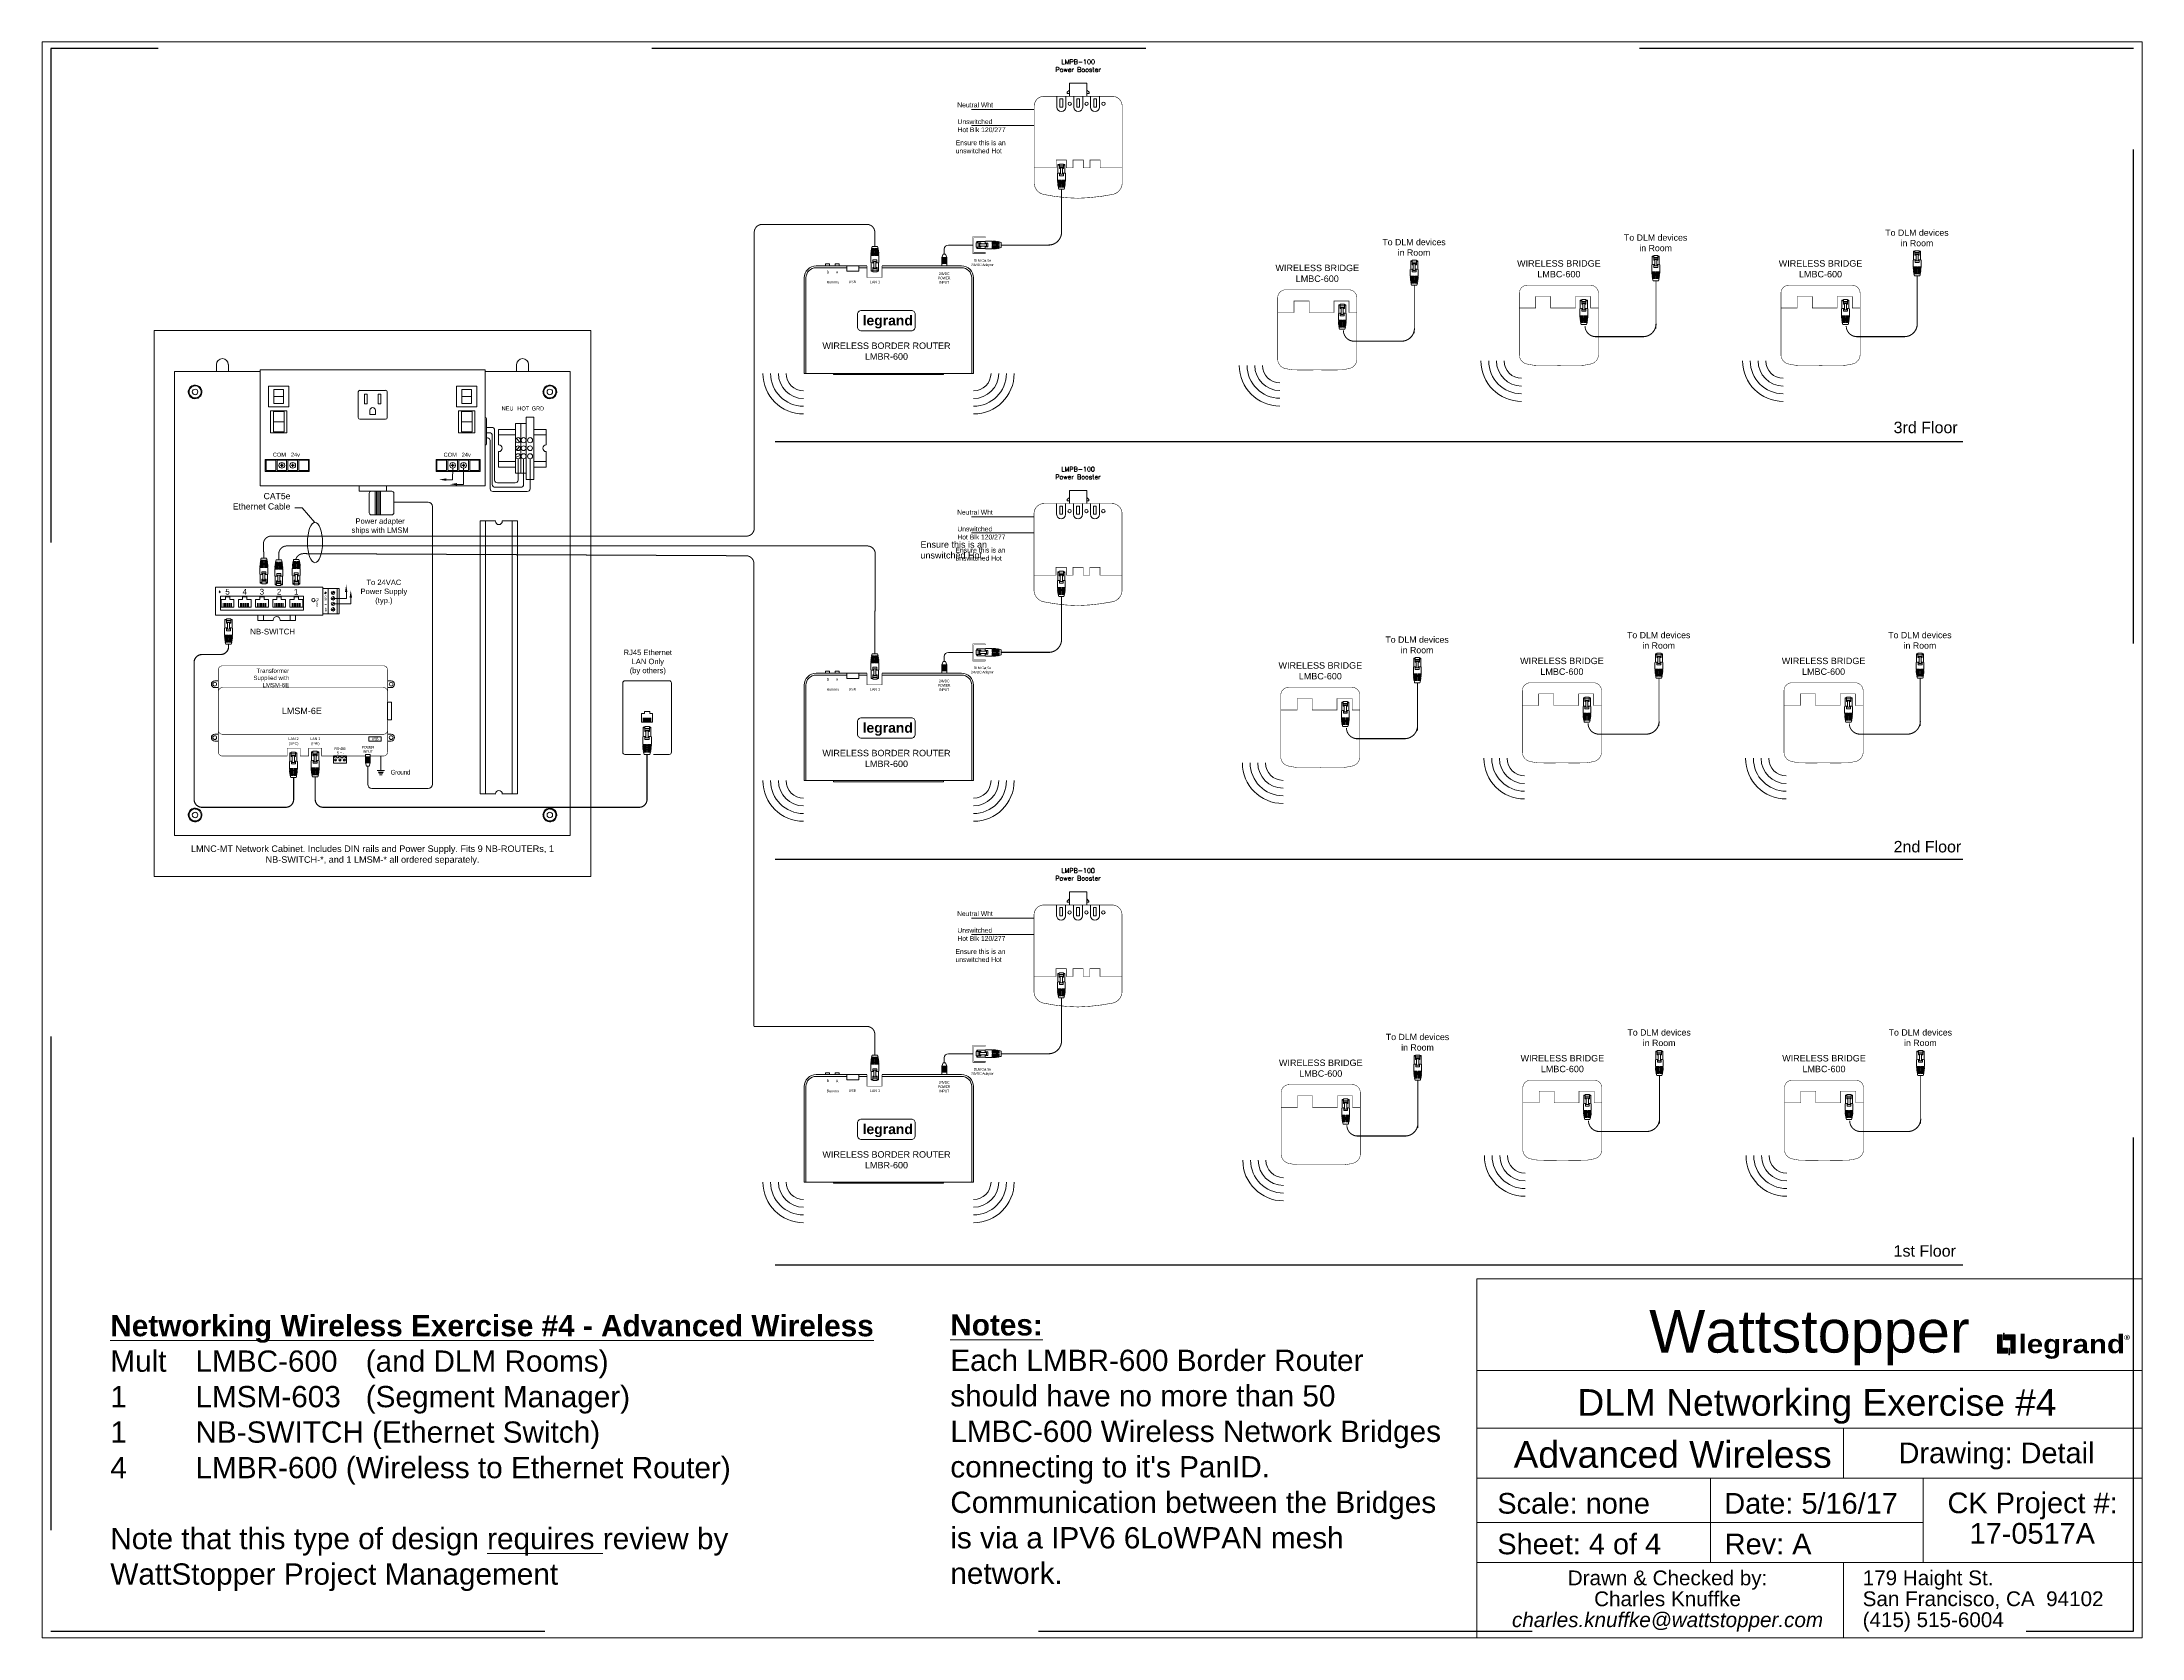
# Paper-space layout 'Networking Wireless E4' of a CAD drawing. Header units: inches. Extents: x 6.51 to 16.38, y 0.58 to 8.08.
# The model-space entities are those that its viewports show. They can reach past a viewport. Long polylines and large blocks are cut down to what shows.
import ezdxf
from ezdxf.enums import TextEntityAlignment as Align

# ---------------------------------------------------------------- set-up
doc = ezdxf.new("R2010")
doc.units = ezdxf.units.IN
doc.header["$MEASUREMENT"] = 0
doc.linetypes.add('Demo', pattern=[0.5, 0.25, -0.25])
doc.linetypes.add('SLD-Solid', pattern=[0])
doc.layers.get('0').update_dxf_attribs({"lineweight": 5})
for name, color, linetype, lineweight in [('PANEL', 7, 'Continuous', 0), ('Title Block', 7, 'Continuous', 5), ('Viewport', 7, 'Continuous', 5), ('WATTSTOPPER', 160, 'Continuous', 5), ('WS', 3, 'Continuous', 5), ('WS_DETAIL', 7, 'Continuous', 5), ('WS_LineVoltage', 1, 'Continuous', 5), ('WS_LowVoltage', 6, 'Continuous', 5)]:
    doc.layers.add(name, color=color, linetype=linetype, lineweight=lineweight)
doc.layers.add('PS Borders', color=40, linetype='Demo', lineweight=5, plot=False)
doc.styles.add('ARIAL', font='arial.ttf')
doc.styles.add('Legrand', font='ariblk.ttf', dxfattribs={"height": 0.1875})
doc.styles.add('ROMAND', font='romand.shx')

# ---------------------------------------------------------------- blocks, each defined once
blk = doc.blocks.new('Title_Knuffke')
h = blk.add_hatch(color=256)
h.dxf.hatch_style = 1
h.paths.add_polyline_path([(-0.6787, 1.3372), (-0.6317, 1.3372), (-0.6317, 1.3606), (-0.657, 1.3606), (-0.657, 1.4242), (-0.6787, 1.4242)])
h.paths.add_polyline_path([(-0.6228, 1.361), (-0.6259, 1.361), (-0.6259, 1.3301), (-0.6228, 1.3301)])
h.paths.add_polyline_path([(-0.6513, 1.4008), (-0.6481, 1.4008), (-0.6481, 1.4316), (-0.6513, 1.4316)])
h.paths.add_polyline_path([(-0.617, 1.4011), (-0.617, 1.3376), (-0.5953, 1.3376), (-0.5953, 1.4245), (-0.6424, 1.4245), (-0.6424, 1.4011)])
for points in [[(-0.657, 1.3606), (-0.6317, 1.3606), (-0.6317, 1.3372), (-0.6787, 1.3372), (-0.6787, 1.4242), (-0.657, 1.4242)], [(-0.6481, 1.4008), (-0.6513, 1.4008), (-0.6513, 1.4316), (-0.6481, 1.4316)], [(-0.617, 1.4011), (-0.6424, 1.4011), (-0.6424, 1.4245), (-0.5953, 1.4245), (-0.5953, 1.3376), (-0.617, 1.3376)], [(-0.6259, 1.361), (-0.6228, 1.361), (-0.6228, 1.3301), (-0.6259, 1.3301)]]:
    blk.add_lwpolyline(points, close=True)
at = {"layer": 'Title Block', "color": 7, "linetype": 'Continuous'}
for p, q in [((-3.125, 0), (-3.125, 1.6875)), ((-3.125, 1.6875), (0, 1.6875)), ((0, 1.6875), (0, 0)), ((-3.125, 1.257), (0, 1.257)), ((-3.125, 0.9861), (0, 0.9861)), ((-1.4028, 0.75), (-1.4028, 0.9861)), ((-3.125, 0.75), (0, 0.75)), ((-2.0278, 0.3542), (-2.0278, 0.75)), ((-1.0278, 0.3542), (-1.0278, 0.75)), ((-1.0278, 0.5417), (-3.125, 0.5417)), ((0, 0.3542), (-3.125, 0.3542)), ((-1.4028, 0), (-1.4028, 0.3542)), ((0, 0), (-3.125, 0))]:
    blk.add_line(p, q, dxfattribs=at)
at = {"style": 'Legrand'}
blk.add_text('legrand', height=0.08643, dxfattribs=at).set_placement((-0.5795, 1.381), align=Align.MIDDLE_LEFT)
blk.add_text('®', height=0.0235, dxfattribs=at).set_placement((-0.0839, 1.4002))
at = {"insert": (-1.5625, 1.4104), "char_height": 0.0375, "attachment_point": 5, "style": 'ARIAL'}
blk.add_mtext_dynamic_manual_height_columns('\\A2;{\\fArial|b0|i0|c0|p34;\\H5.3333x;Wattstopper}', width=0.688877, gutter_width=0.9375, heights=[0], dxfattribs=at)
at = {"layer": 'Title Block', "color": 7, "style": 'ARIAL'}
blk.add_text('CK Project #:', height=0.0972, dxfattribs=at).set_placement((-0.5139, 0.5861), align=Align.CENTER)
at = {"layer": 'Title Block', "color": 7, "char_height": 0.0694, "line_spacing_factor": 0.85, "style": 'ARIAL'}
for s, insert, width, attachment_point in [('Drawn & Checked by:\\PCharles Knuffke\\P{\\fArial|b0|i1|c0|p34;charles.knuffke@wattstopper.com}', (-2.2292, 0.317), 1.258431, 2), ('179 Haight St.\\PSan Francisco, CA  94102\\P(415) 515-6004', (-1.3124, 0.3173), 1.312364, 1)]:
    blk.add_mtext(s, dxfattribs=dict(at, insert=insert, width=width, attachment_point=attachment_point))
at = {"layer": 'Viewport', "style": 'ARIAL', "flags": 8}
for tag, height, p in [('SITE_NAME', 0.125, (-1.5271, 1.0438)), ('DRAWING_DEF', 0.125, (-2.2053, 0.7995)), ('DRAWING_TYPE', 0.0972, (-0.6836, 0.8208)), ('JOB#', 0.0972, (-0.5155, 0.443))]:
    blk.add_attdef(tag, text='', height=height, dxfattribs=at).set_placement(p, align=Align.CENTER)
for tag, p in [('SCALE', (-3.0291, 0.584)), ('DATE', (-1.9625, 0.584)), ('SHEET#', (-3.0291, 0.3931)), ('REVISION', (-1.9605, 0.3931))]:
    blk.add_attdef(tag, p, '', height=0.0972, dxfattribs=at)
blk = doc.blocks.new('LMBR-600_TW')
for p, q in [((20.94, 44.74), (29.46, 44.74)), ((18.67, 40.4), (19.07, 41.55)), ((20.33, 40.05), (18.67, 40.05)), ((20.33, 39.7), (18.67, 39.7)), ((20.33, 39.36), (18.67, 39.36)), ((20.33, 39.01), (18.67, 39.01)), ((20.33, 38.66), (18.67, 38.66)), ((20.33, 38.31), (18.67, 38.31)), ((19.94, 41.55), (19.07, 41.55)), ((19.5, 41.55), (19.5, 43.3)), ((19.94, 41.55), (20.33, 40.4))]:
    blk.add_line(p, q)
at = {"color": 7, "linetype": 'SLD-Solid', "lineweight": 15}
for p, q in [((-14.54, 37.46), (-14.54, 35.65)), ((-10.32, 35.65), (-10.32, 37.46)), ((-14.55, 35.65), (-10.32, 35.65))]:
    blk.add_line(p, q, dxfattribs=at)
at = {"linetype": 'Continuous', "const_width": 0.154}
for points in [[(33.84, 47.72), (29.46, 47.72), (29.46, 41.75), (33.84, 41.75)], [(33.84, 47.72), (33.84, 47.72), (33.84, 47.72), (33.84, 47.72), (33.84, 47.72), (33.84, 47.37), (29.82, 47.37), (29.82, 42.11), (33.84, 42.11), (33.84, 41.75)]]:
    blk.add_lwpolyline(points, dxfattribs=at)
for points in [[(-7.48, 37.46), (-25.21, 37.46, 0.414214), (-29.38, 33.29), (-29.38, 0.01), (29.68, 0.01), (29.68, 33.29, 0.414214), (25.51, 37.46), (-2.23, 37.46)], [(-14.54, 36.85), (-25.21, 36.85, 0.414214), (-28.77, 33.29), (-28.77, 0.06)], [(29.07, 0.06), (29.07, 33.29, 0.414214), (25.51, 36.85), (-2.23, 36.85)]]:
    blk.add_lwpolyline(points, format="xyb")
for points in [[(-21.98, 38.14), (-20.61, 38.14), (-20.61, 37.46), (-21.98, 37.46)], [(-18.6, 38.14), (-17.24, 38.14), (-17.24, 37.46), (-18.6, 37.46)], [(18.67, 37.46), (20.33, 37.46), (20.33, 40.4), (18.67, 40.4)], [(-19.16, 0.01), (19.16, 0.01), (19.2, -0.44), (-19.12, -0.44)]]:
    blk.add_lwpolyline(points, close=True)
blk.add_lwpolyline([(-7.48, 36.85), (-10.32, 36.85)])
at = {"const_width": 0.18}
blk.add_lwpolyline([(-7.48, 37.46), (-7.48, 37.46), (-7.48, 37.46), (-7.48, 37.46), (-7.48, 37.46), (-7.48, 37.46), (-7.47, 33.43), (-2.22, 33.43), (-2.23, 37.46), (-2.23, 37.46)], dxfattribs=at)
blk.add_lwpolyline([(-9.39, 21.95), (7.98, 21.95, -0.414214), (9.37, 20.57), (9.37, 16.23, -0.414214), (7.98, 14.84), (-9.39, 14.84, -0.414214), (-10.78, 16.23), (-10.78, 20.57, -0.414214)], format="xyb", close=True)
for centre, radius, start, end in [((20.94, 43.3), 1.44, 90, 180), ((-29.6, 0.01), 14.18, 180, 270), ((-29.6, 0.01), 11.48, 180, 270), ((-29.6, 0.01), 8.79, 180, 270), ((-29.6, 0.01), 6.1, 180, 270), ((29.68, 0.01), 6.1, 270, 0), ((29.68, 0.01), 14.18, 270, 0), ((29.68, 0.01), 11.48, 270, 0), ((29.68, 0.01), 8.79, 270, 0)]:
    blk.add_arc(centre, radius, start, end)
at = {"style": 'ARIAL'}
for s, insert, char_height, width, attachment_point in [('{\\T0.9;DLM Cat 5e\\P24VDC Adaptor}', (32.73, 37.13), 0.8996, 29.7245, 8), ('B', (-21.08, 35.77), 0.9, 0.7804, 2), ('Buttons', (-19.36, 32.25), 0.9, 29.7245, 2), ('A', (-17.92, 35.73), 0.9, 0.7804, 2), ('USB', (-12.61, 32.36), 0.9, 29.7245, 2), ('LAN 1', (-4.7, 32.32), 0.9, 29.7245, 2), ('{\\T0.9;24VDC\\PPOWER\\PINPUT}', (19.4, 31.29), 0.8996, 29.7245, 8), ('{\\fArial|b1|i0|c0|p34;legrand}', (-0.24, 20.2), 3.4717, 28.4471, 2), ('WIRELESS BORDER ROUTER\\PLMBR-600', (-0.68, 10.77), 2.25, 45.2573, 2)]:
    blk.add_mtext(s, dxfattribs=dict(at, insert=insert, char_height=char_height, width=width, attachment_point=attachment_point))
blk = doc.blocks.new('A$C756910A1')
at = {"layer": 'WS_DETAIL'}
for p, q in [((0.15, 6.6), (0.15, 10.17)), ((0.15, 10.17), (0.73, 10.17)), ((0.73, 9.92), (0.15, 9.92)), ((0.73, 10.43), (0.73, 8.56)), ((0.73, 10.43), (2.51, 10.43)), ((2.51, 9.66), (0.73, 9.66)), ((2.51, 9.06), (0.73, 9.06)), ((0.73, 8.74), (1.17, 8.74)), ((0.73, 8.56), (1.17, 8.56)), ((1.17, 6.17), (1.17, 9.06)), ((1.17, 8.85), (2.06, 8.85)), ((2.06, 6.17), (2.06, 9.06)), ((2.06, 8.74), (2.51, 8.74)), ((2.51, 8.56), (2.06, 8.56)), ((2.51, 10.43), (2.51, 8.56)), ((3.08, 10.17), (2.51, 10.17)), ((3.08, 9.92), (2.51, 9.92)), ((3.08, 6.6), (3.08, 10.17)), ((0, 6.56), (0, 3.73)), ((0, 3.73), (1.43, 3.73)), ((0, 3.51), (1.43, 3.51)), ((0.01, 3.29), (1.43, 3.29)), ((0.02, 3.06), (1.43, 3.06)), ((0.03, 2.84), (1.43, 2.84)), ((0.05, 2.62), (1.43, 2.62)), ((0.07, 2.4), (1.43, 2.4)), ((0.09, 2.18), (1.43, 2.18)), ((0.12, 1.96), (1.43, 1.96)), ((0.15, 1.74), (1.43, 1.74)), ((0.18, 1.52), (1.43, 1.52)), ((0.22, 1.3), (1.43, 1.3)), ((0.26, 1.08), (1.43, 1.08)), ((0.31, 0.86), (1.43, 0.86)), ((0.81, 6.7), (0.81, 5.55)), ((0.81, 5.55), (2.42, 5.55)), ((0.89, 3.73), (0.89, 3.51)), ((0.89, 3.29), (0.89, 3.06)), ((0.89, 2.84), (0.89, 2.62)), ((0.89, 2.4), (0.89, 2.18)), ((0.89, 1.96), (0.89, 1.74)), ((0.89, 1.52), (0.89, 1.3)), ((0.89, 1.08), (0.89, 0.86)), ((1.17, 6.17), (2.06, 6.17)), ((1.43, 3.51), (1.43, 3.73)), ((1.43, 3.06), (1.43, 3.29)), ((1.43, 2.62), (1.43, 2.84)), ((1.43, 2.18), (1.43, 2.4)), ((1.43, 1.74), (1.43, 1.96)), ((1.43, 1.3), (1.43, 1.52)), ((1.43, 0.86), (1.43, 1.08)), ((1.8, 3.73), (3.23, 3.73)), ((1.8, 3.51), (1.8, 3.73)), ((1.8, 3.51), (3.23, 3.51)), ((1.8, 3.29), (3.23, 3.29)), ((1.8, 3.06), (1.8, 3.29)), ((1.8, 3.06), (3.22, 3.06)), ((1.8, 2.84), (3.2, 2.84)), ((1.8, 2.62), (1.8, 2.84)), ((1.8, 2.62), (3.19, 2.62)), ((1.8, 2.4), (3.17, 2.4)), ((1.8, 2.18), (1.8, 2.4)), ((1.8, 2.18), (3.14, 2.18)), ((1.8, 1.96), (3.12, 1.96)), ((1.8, 1.74), (1.8, 1.96)), ((1.8, 1.74), (3.09, 1.74)), ((1.8, 1.52), (3.05, 1.52)), ((1.8, 1.3), (1.8, 1.52)), ((1.8, 1.3), (3.01, 1.3)), ((1.8, 1.08), (2.97, 1.08)), ((1.8, 0.86), (1.8, 1.08)), ((1.8, 0.86), (2.92, 0.86)), ((2.34, 3.73), (2.34, 3.51)), ((2.34, 3.29), (2.34, 3.06)), ((2.34, 2.84), (2.34, 2.62)), ((2.34, 2.4), (2.34, 2.18)), ((2.34, 1.96), (2.34, 1.74)), ((2.34, 1.52), (2.34, 1.3)), ((2.34, 1.08), (2.34, 0.86)), ((2.42, 6.7), (2.42, 5.55)), ((3.23, 6.56), (3.23, 3.73)), ((2.69, 0), (0.52, 0))]:
    blk.add_line(p, q, dxfattribs=at)
for centre, radius, start, end in [((1.62, -0.58), 7.33, 93.50202, 102.74114), ((13.49, 3.73), 13.49, 180.93698, 181.87422), ((13.49, 3.73), 13.49, 182.81195, 183.75044), ((13.49, 3.73), 13.49, 184.68994, 185.6307), ((13.49, 3.73), 13.49, 186.57299, 187.51707), ((13.49, 3.73), 13.49, 188.46321, 189.41167), ((13.49, 3.73), 13.49, 190.36275, 191.31672), ((13.49, 3.73), 13.49, 192.27389, 196.03786), ((1.62, -0.58), 7.33, 77.25886, 86.49798), ((-10.25, 3.73), 13.49, 343.96214, 347.72611), ((-10.25, 3.73), 13.49, 348.68328, 349.63725), ((-10.25, 3.73), 13.49, 350.58833, 351.53679), ((-10.25, 3.73), 13.49, 352.48293, 353.42701), ((-10.25, 3.73), 13.49, 354.3693, 355.31006), ((-10.25, 3.73), 13.49, 356.24956, 357.18805), ((-10.25, 3.73), 13.49, 358.12578, 359.06302)]:
    blk.add_arc(centre, radius, start, end, dxfattribs=at)
blk = doc.blocks.new('A$C668E45B7')
for p, q in [((0, 0.372), (0, 0)), ((0.307, 0.372), (0, 0.372)), ((0.307, 0.372), (0, 0.372)), ((0, 0.318), (0.155, 0.318)), ((0, 0.285), (0.155, 0.285)), ((0, 0.252), (0.155, 0.252)), ((0, 0.219), (0.155, 0.219)), ((0, 0.186), (0.155, 0.186)), ((0, 0.153), (0.155, 0.153)), ((0, 0.119), (0.155, 0.119)), ((0, 0.086), (0.155, 0.086)), ((0, 0.053), (0.155, 0.053)), ((0.307, 0.279), (0.307, 0.372)), ((0.307, 0.279), (0.372, 0.279)), ((0.307, 0.279), (0.372, 0.279)), ((0.307, 0), (0.307, 0.093)), ((0.372, 0.093), (0.307, 0.093)), ((0.372, 0.093), (0.307, 0.093)), ((0.372, 0.279), (0.372, 0.093)), ((0.372, 0.279), (0.372, 0.093)), ((0.307, 0), (0, 0))]:
    blk.add_line(p, q)
blk = doc.blocks.new('*U274')
at = {"linetype": 'Continuous', "const_width": 0.154}
for points in [[(0.01, 7.94), (-11.01, 7.94, 0.414214), (-13.79, 5.15), (-13.79, -16.47, 0.329956), (-11.2, -19.51, 0.013489), (-8.51, -20, 0.012508), (0.01, -20, 0.013489)], [(0.01, 7.94), (11.02, 7.94, -0.414214), (13.81, 5.15), (13.81, -16.47, -0.329956), (11.21, -19.51, -0.01354), (8.51, -20, -0.012208), (0.01, -20, -0.01354)]]:
    blk.add_lwpolyline(points, format="xyb", dxfattribs=at)
blk.add_lwpolyline([(-13.79, 0), (-8.1, 0), (-8.1, 4.03), (-2.84, 4.03), (-2.84, 0), (5.83, 0), (5.83, 4.03), (11.09, 4.03), (11.09, 0), (13.81, 0)], dxfattribs=at)
for radius in [14.18, 11.48, 8.79, 6.1]:
    blk.add_arc((-13, -18.42), radius, 180, 270)
at = {"insert": (0.01, 16.68), "char_height": 2.25, "width": 40.9705, "attachment_point": 2, "style": 'ARIAL'}
blk.add_mtext('WIRELESS BRIDGE\\PLMBC-600', dxfattribs=at)
blk = doc.blocks.new('A$C6FC61A6A')
for p, q in [((1.29, 2.45), (0, 2.45)), ((1.29, 0), (0, 0))]:
    blk.add_line(p, q)
blk.add_circle((1.29, 1.23), 0.691)
blk.add_arc((1.29, 1.23), 1.23, 270, 90)
blk = doc.blocks.new('NB-SWITCH Horz')
at = {"color": 7, "linetype": 'SLD-Solid', "lineweight": 15}
for p, q in [((0, 9.74), (0, 0)), ((37.48, 9.74), (0, 9.74)), ((37.48, 0), (37.48, 9.74)), ((37.48, 0.47), (37.48, 9.28)), ((0, 0), (37.48, 0)), ((1.99, 2.76), (1.99, 5.38)), ((1.99, 5.38), (3.48, 5.38)), ((6.47, 2.76), (1.99, 2.76)), ((3.48, 5.38), (3.48, 6.4)), ((3.48, 6.4), (4.98, 6.4)), ((4.98, 6.4), (4.98, 5.38)), ((4.98, 5.38), (6.47, 5.38)), ((6.47, 5.38), (6.47, 2.76)), ((7.99, 2.76), (7.99, 5.38)), ((7.99, 5.38), (9.48, 5.38)), ((12.47, 2.76), (7.99, 2.76)), ((9.48, 5.38), (9.48, 6.4)), ((9.48, 6.4), (10.98, 6.4)), ((10.98, 6.4), (10.98, 5.38)), ((10.98, 5.38), (12.47, 5.38)), ((12.47, 5.38), (12.47, 2.76)), ((13.99, 2.76), (13.99, 5.38)), ((13.99, 5.38), (15.48, 5.38)), ((18.46, 2.76), (13.99, 2.76)), ((15.48, 5.38), (15.48, 6.4)), ((15.48, 6.4), (16.97, 6.4)), ((16.97, 6.4), (16.97, 5.38)), ((16.97, 5.38), (18.46, 5.38)), ((18.46, 5.38), (18.46, 2.76)), ((19.98, 2.76), (19.98, 5.38)), ((19.98, 5.38), (21.47, 5.38)), ((24.46, 2.76), (19.98, 2.76)), ((21.47, 5.38), (21.47, 6.4)), ((21.47, 6.4), (22.97, 6.4)), ((22.97, 6.4), (22.97, 5.38)), ((22.97, 5.38), (24.46, 5.38)), ((24.46, 5.38), (24.46, 2.76)), ((25.98, 2.76), (25.98, 5.38)), ((25.98, 5.38), (27.47, 5.38)), ((30.46, 2.76), (25.98, 2.76)), ((27.47, 5.38), (27.47, 6.4)), ((27.47, 6.4), (28.97, 6.4)), ((28.97, 6.4), (28.97, 5.38)), ((28.97, 5.38), (30.46, 5.38)), ((30.46, 5.38), (30.46, 2.76))]:
    blk.add_line(p, q, dxfattribs=at)
for p, q in [((1.63, 8.13), (1.29, 8.47)), ((1.63, 7.76), (1.29, 8.1)), ((37.48, 9.3), (43.14, 9.3)), ((38.36, 7.39), (38.02, 7.73)), ((38.36, 8.13), (38.36, 7.39)), ((38.36, 7.76), (38.82, 7.76)), ((39.36, 9.3), (39.36, 0.44)), ((41.49, 8.17), (40.45, 7.53)), ((41.59, 8.02), (40.55, 7.37)), ((42.44, 9.3), (42.44, 0.44)), ((43.14, 9.3), (43.14, 0.44)), ((2.74, 2.76), (2.74, 4.13)), ((3.15, 2.76), (3.15, 4.13)), ((3.56, 2.76), (3.56, 4.13)), ((3.96, 2.76), (3.96, 4.13)), ((4.37, 2.76), (4.37, 4.13)), ((4.78, 2.76), (4.78, 4.13)), ((5.18, 2.76), (5.18, 4.13)), ((5.59, 2.76), (5.59, 4.13)), ((8.74, 2.76), (8.74, 4.13)), ((9.15, 2.76), (9.15, 4.13)), ((9.55, 2.76), (9.55, 4.13)), ((9.96, 2.76), (9.96, 4.13)), ((10.37, 2.76), (10.37, 4.13)), ((10.77, 2.76), (10.77, 4.13)), ((11.18, 2.76), (11.18, 4.13)), ((11.59, 2.76), (11.59, 4.13)), ((14.73, 2.76), (14.73, 4.13)), ((15.14, 2.76), (15.14, 4.13)), ((15.55, 2.76), (15.55, 4.13)), ((15.96, 2.76), (15.96, 4.13)), ((16.36, 2.76), (16.36, 4.13)), ((16.77, 2.76), (16.77, 4.13)), ((17.18, 2.76), (17.18, 4.13)), ((17.58, 2.76), (17.58, 4.13)), ((20.73, 2.76), (20.73, 4.13)), ((21.14, 2.76), (21.14, 4.13)), ((21.54, 2.76), (21.54, 4.13)), ((21.95, 2.76), (21.95, 4.13)), ((22.36, 2.76), (22.36, 4.13)), ((22.77, 2.76), (22.77, 4.13)), ((23.17, 2.76), (23.17, 4.13)), ((23.58, 2.76), (23.58, 4.13)), ((26.73, 2.76), (26.73, 4.13)), ((27.13, 2.76), (27.13, 4.13)), ((27.54, 2.76), (27.54, 4.13)), ((27.95, 2.76), (27.95, 4.13)), ((28.36, 2.76), (28.36, 4.13)), ((28.76, 2.76), (28.76, 4.13)), ((29.17, 2.76), (29.17, 4.13)), ((29.58, 2.76), (29.58, 4.13)), ((37.48, 0.47), (43.14, 0.47)), ((41.49, 6.25), (40.45, 5.61)), ((41.49, 4.32), (40.45, 3.68)), ((41.49, 2.4), (40.45, 1.76)), ((41.59, 6.09), (40.55, 5.44)), ((41.59, 4.17), (40.55, 3.52)), ((41.59, 2.24), (40.55, 1.59))]:
    blk.add_line(p, q)
blk.add_lwpolyline([(1.72, 6.61), (30.73, 6.61), (30.73, 1.77), (1.72, 1.77)], close=True)
for centre in [(41.03, 7.76), (41.03, 5.83), (41.03, 3.91), (41.03, 1.98)]:
    blk.add_circle(centre, 0.617)
for radius in [0.6, 0.553]:
    blk.add_circle((34.18, 5.23), radius, dxfattribs=at)
at = {"attachment_point": 5, "style": 'ARIAL'}
for s, width, insert, char_height in [('5', 1.0609, (4.22, 8.13), 2), ('4', 1.0609, (10.22, 8.13), 2), ('3', 1.0609, (16.21, 8.13), 2), ('2', 1.0609, (22.21, 8.13), 2), ('1', 1.0609, (28.2, 8.13), 2), ('NB-SWITCH', 11.7813, (19.96, -5.77), 1.981)]:
    blk.add_mtext_dynamic_manual_height_columns(s, width=width, gutter_width=1, heights=[0], dxfattribs=dict(at, insert=insert, char_height=char_height))
at = {"rotation": 270, "style": 'ARIAL'}
for s, width, heights, insert, char_height, attachment_point in [('\\pi-2.1321;Power', 0.9353, [0], (36, 3.68), 0.7924, 1), ('COM', 1.9772, [0], (38.44, 5.83), 0.619, 5), ('HI', 1.5163, [0.827], (38.44, 3.91), 0.619, 5), ('HIB', 1.5163, [0.827], (38.48, 1.98), 0.619, 5)]:
    blk.add_mtext_dynamic_manual_height_columns(s, width=width, gutter_width=1, heights=heights, dxfattribs=dict(at, insert=insert, char_height=char_height, attachment_point=attachment_point))
blk = doc.blocks.new('*U239')
blk.add_blockref('NB-SWITCH Horz', (0, 0))

msp = doc.modelspace()

# ---------------------------------------------------------------- linework, layer by layer
for p, q in [((732.426, -198.611), (732.426, -199.08)), ((732.819, -199.08), (732.819, -198.611)), ((732.98, -198.347), (732.88, -198.439)), ((732.88, -198.439), (732.88, -198.491)), ((732.88, -198.491), (732.98, -198.491)), ((732.98, -198.041), (732.98, -198.611)), ((733.735, -198.041), (732.98, -198.041)), ((733.161, -199.08), (733.161, -198.611)), ((733.554, -198.611), (733.554, -199.08)), ((733.735, -198.041), (733.735, -198.611)), ((733.735, -198.347), (733.836, -198.439)), ((733.836, -198.491), (733.735, -198.491)), ((733.836, -198.439), (733.836, -198.491)), ((733.897, -199.08), (733.897, -198.611)), ((734.29, -198.611), (734.29, -199.08)), ((707.553, -213.044), (707.794, -213.044)), ((707.553, -213.278), (707.693, -213.278)), ((707.914, -213.164), (707.914, -215.342)), ((707.553, -213.504), (707.599, -213.504)), ((707.719, -213.624), (707.719, -215.722)), ((707.813, -213.398), (707.813, -215.539)), ((708.936, -215.342), (708.936, -214.419)), ((709.178, -215.539), (709.178, -214.419)), ((709.459, -215.722), (709.459, -214.419)), ((702.703, -216.861), (702.703, -215.833)), ((702.763, -216.861), (702.763, -215.833)), ((702.822, -216.861), (702.822, -215.833)), ((702.881, -216.861), (702.881, -215.833)), ((702.941, -216.861), (702.941, -215.833)), ((707.84, -215.843), (709.339, -215.843)), ((707.933, -215.659), (709.057, -215.659)), ((708.035, -215.462), (708.816, -215.462)), ((732.973, -215.797), (732.973, -216.367)), ((733.728, -215.797), (732.973, -215.797)), ((733.728, -215.797), (733.728, -216.367)), ((703.522, -216.311), (705.021, -216.311)), ((705.2, -216.491), (705.2, -228.605)), ((732.419, -216.367), (732.419, -216.836)), ((732.812, -216.836), (732.812, -216.367)), ((732.973, -216.103), (732.873, -216.195)), ((732.873, -216.195), (732.873, -216.247)), ((732.873, -216.247), (732.973, -216.247)), ((733.155, -216.836), (733.155, -216.367)), ((733.547, -216.367), (733.547, -216.836)), ((733.728, -216.103), (733.829, -216.195)), ((733.829, -216.247), (733.728, -216.247)), ((733.829, -216.195), (733.829, -216.247)), ((733.89, -216.836), (733.89, -216.367)), ((734.283, -216.367), (734.283, -216.836)), ((701.453, -227.362), (700.882, -227.362)), ((700.882, -227.685), (700.882, -227.362)), ((700.919, -227.451), (700.882, -227.451)), ((700.882, -227.685), (701.453, -227.685)), ((700.919, -227.406), (700.919, -227.451)), ((701.034, -227.406), (700.919, -227.406)), ((701.014, -227.518), (700.935, -227.564)), ((701.034, -227.406), (701.034, -227.451)), ((701.11, -227.451), (701.034, -227.451)), ((701.11, -227.406), (701.11, -227.451)), ((701.225, -227.406), (701.11, -227.406)), ((701.204, -227.518), (701.126, -227.564)), ((701.225, -227.406), (701.225, -227.451)), ((701.3, -227.451), (701.225, -227.451)), ((701.3, -227.406), (701.3, -227.451)), ((701.415, -227.406), (701.3, -227.406)), ((701.395, -227.518), (701.316, -227.564)), ((701.415, -227.406), (701.415, -227.451)), ((701.453, -227.451), (701.415, -227.451)), ((701.453, -227.685), (701.453, -227.362)), ((702.485, -227.412), (702.278, -227.412)), ((702.485, -227.456), (702.278, -227.456)), ((702.485, -227.499), (702.278, -227.499)), ((702.485, -227.543), (702.278, -227.543)), ((702.485, -227.586), (702.278, -227.586)), ((702.485, -227.63), (702.278, -227.63)), ((702.278, -227.673), (702.327, -227.817)), ((702.436, -227.817), (702.327, -227.817)), ((702.381, -227.817), (702.381, -228.605)), ((702.436, -227.817), (702.485, -227.673)), ((702.952, -227.379), (702.952, -228.005)), ((702.561, -228.785), (705.021, -228.785)), ((702.798, -228.005), (703.105, -228.005)), ((702.832, -228.069), (703.072, -228.069)), ((702.86, -228.125), (703.043, -228.125)), ((702.895, -228.189), (703.009, -228.189)), ((732.973, -233.294), (732.973, -233.864)), ((733.728, -233.294), (732.973, -233.294)), ((733.728, -233.294), (733.728, -233.864)), ((732.419, -233.864), (732.419, -234.333)), ((732.812, -234.333), (732.812, -233.864)), ((732.973, -233.6), (732.873, -233.692)), ((732.873, -233.692), (732.873, -233.744)), ((732.873, -233.744), (732.973, -233.744)), ((733.155, -234.333), (733.155, -233.864)), ((733.547, -233.864), (733.547, -234.333)), ((733.728, -233.6), (733.829, -233.692)), ((733.829, -233.744), (733.728, -233.744)), ((733.829, -233.692), (733.829, -233.744)), ((733.89, -234.333), (733.89, -233.864)), ((734.283, -233.864), (734.283, -234.333))]:
    msp.add_line(p, q)
at = {"color": 7, "linetype": 'SLD-Solid', "lineweight": 15}
for p, q in [((693.068, -208.822), (693.068, -232.62)), ((693.068, -208.822), (693.249, -208.822)), ((693.249, -208.822), (693.699, -208.822)), ((693.747, -208.822), (693.699, -208.822)), ((711.429, -208.822), (693.747, -208.822)), ((693.747, -208.822), (693.747, -208.842)), ((711.476, -208.822), (711.429, -208.822)), ((711.476, -208.822), (711.926, -208.822)), ((712.107, -208.822), (711.926, -208.822)), ((712.107, -208.822), (712.107, -232.62)), ((695.784, -210.309), (695.784, -210.607)), ((696.303, -210.607), (696.303, -210.309)), ((697.689, -215.596), (697.689, -210.539)), ((697.795, -210.539), (697.689, -210.539)), ((707.505, -210.539), (697.795, -210.539)), ((707.505, -210.539), (707.4, -210.539)), ((707.505, -210.539), (707.505, -215.473)), ((708.873, -210.309), (708.873, -210.607)), ((709.391, -210.607), (709.391, -210.309)), ((693.961, -230.835), (693.961, -210.607)), ((693.961, -210.607), (697.689, -210.607)), ((694.556, -211.499), (694.556, -211.484)), ((694.89, -211.241), (694.855, -211.238)), ((695.095, -211.403), (695.08, -211.371)), ((698.944, -211.253), (698.052, -211.253)), ((698.052, -211.253), (698.052, -212.145)), ((698.712, -211.395), (698.284, -211.395)), ((698.284, -211.395), (698.284, -211.699)), ((698.712, -211.395), (698.712, -211.699)), ((698.944, -212.145), (698.944, -211.253)), ((701.966, -211.502), (701.966, -212.621)), ((703.156, -211.431), (702.038, -211.431)), ((703.228, -212.621), (703.228, -211.502)), ((706.25, -212.145), (706.25, -211.253)), ((706.25, -211.253), (707.143, -211.253)), ((706.482, -211.395), (706.91, -211.395)), ((706.482, -211.395), (706.482, -211.699)), ((706.91, -211.395), (706.91, -211.699)), ((707.143, -211.253), (707.143, -212.145)), ((707.505, -210.607), (711.214, -210.607)), ((710.024, -211.499), (710.025, -211.484)), ((710.359, -211.241), (710.324, -211.238)), ((710.564, -211.403), (710.549, -211.371)), ((711.214, -210.607), (711.214, -230.835)), ((694.611, -211.595), (694.626, -211.627)), ((694.816, -211.757), (694.851, -211.76)), ((698.052, -212.145), (698.944, -212.145)), ((698.141, -212.324), (698.141, -213.287)), ((698.855, -212.324), (698.141, -212.324)), ((698.73, -212.359), (698.266, -212.359)), ((698.266, -212.442), (698.266, -212.359)), ((698.712, -211.699), (698.284, -211.699)), ((698.284, -211.699), (698.284, -211.934)), ((698.284, -211.934), (698.284, -212.002)), ((698.712, -212.002), (698.284, -212.002)), ((698.712, -211.699), (698.712, -211.934)), ((698.712, -211.934), (698.712, -212.002)), ((698.73, -212.442), (698.73, -212.359)), ((698.855, -213.287), (698.855, -212.324)), ((702.359, -211.598), (702.246, -211.598)), ((702.246, -211.598), (702.246, -212.014)), ((702.246, -212.014), (702.359, -212.014)), ((702.359, -212.014), (702.359, -211.598)), ((702.478, -212.3), (702.478, -212.478)), ((702.716, -212.478), (702.716, -212.3)), ((702.948, -211.598), (702.835, -211.598)), ((702.835, -211.598), (702.835, -212.014)), ((702.835, -212.014), (702.948, -212.014)), ((702.948, -212.014), (702.948, -211.598)), ((707.143, -212.145), (706.25, -212.145)), ((706.339, -213.287), (706.339, -212.324)), ((706.339, -212.324), (707.053, -212.324)), ((706.464, -212.442), (706.464, -212.359)), ((706.464, -212.359), (706.928, -212.359)), ((706.482, -211.699), (706.91, -211.699)), ((706.482, -211.699), (706.482, -211.934)), ((706.482, -211.934), (706.482, -212.002)), ((706.482, -212.002), (706.91, -212.002)), ((706.91, -211.699), (706.91, -211.934)), ((706.91, -211.934), (706.91, -212.002)), ((706.928, -212.442), (706.928, -212.359)), ((707.053, -212.324), (707.053, -213.287)), ((710.08, -211.595), (710.095, -211.627)), ((710.285, -211.757), (710.32, -211.76)), ((698.141, -213.287), (698.855, -213.287)), ((698.266, -212.805), (698.266, -212.442)), ((698.73, -212.805), (698.266, -212.805)), ((698.266, -213.24), (698.266, -212.805)), ((698.73, -213.24), (698.266, -213.24)), ((698.73, -212.805), (698.73, -212.442)), ((698.73, -213.24), (698.73, -212.805)), ((702.038, -212.692), (703.156, -212.692)), ((702.478, -212.478), (702.716, -212.478)), ((707.053, -213.287), (706.339, -213.287)), ((706.464, -212.805), (706.464, -212.442)), ((706.464, -212.805), (706.928, -212.805)), ((706.464, -213.24), (706.464, -212.805)), ((706.464, -213.24), (706.928, -213.24)), ((706.928, -212.805), (706.928, -212.442)), ((706.928, -213.24), (706.928, -212.805)), ((707.517, -212.621), (707.505, -212.621)), ((707.553, -212.657), (707.553, -213.775)), ((708.085, -213.253), (708.085, -213.135)), ((708.817, -213.135), (708.085, -213.135)), ((708.085, -213.374), (708.085, -213.253)), ((708.817, -215.042), (708.817, -212.873)), ((708.817, -212.873), (709.056, -212.873)), ((708.817, -213.202), (708.817, -213.179)), ((709.056, -212.873), (709.295, -212.873)), ((709.056, -212.873), (709.056, -215.042)), ((709.295, -212.6), (709.459, -212.6)), ((709.295, -213.394), (709.295, -212.6)), ((709.295, -215.042), (709.295, -212.873)), ((709.623, -212.6), (709.459, -212.6)), ((709.623, -212.6), (709.623, -215.242)), ((710.167, -213.135), (709.623, -213.135)), ((710.167, -213.253), (710.167, -213.135)), ((710.167, -213.374), (710.167, -213.253)), ((707.505, -213.811), (707.517, -213.811)), ((708.085, -213.443), (708.085, -213.374)), ((708.817, -213.374), (708.085, -213.374)), ((708.085, -213.806), (708.085, -213.443)), ((708.085, -213.806), (708.094, -213.806)), ((708.085, -214.467), (708.085, -214.104)), ((708.094, -214.104), (708.085, -214.104)), ((708.999, -213.697), (708.864, -213.517)), ((708.997, -213.869), (708.882, -214.045)), ((709.295, -214.393), (709.295, -213.394)), ((710.167, -213.374), (709.623, -213.374)), ((710.167, -213.443), (710.167, -213.374)), ((710.167, -213.806), (710.167, -213.443)), ((710.167, -214.467), (710.167, -214.104)), ((697.915, -214.442), (697.915, -214.965)), ((699.831, -214.442), (697.915, -214.442)), ((697.915, -214.965), (698.615, -214.965)), ((697.951, -214.477), (697.951, -214.929)), ((698.367, -214.477), (697.951, -214.477)), ((697.951, -214.929), (698.367, -214.929)), ((698.367, -214.477), (698.367, -214.929)), ((698.427, -214.477), (698.427, -214.549)), ((698.843, -214.477), (698.427, -214.477)), ((698.427, -214.549), (698.427, -214.929)), ((698.427, -214.929), (698.843, -214.929)), ((698.626, -214.692), (698.575, -214.692)), ((698.575, -214.692), (698.575, -214.71)), ((698.575, -214.71), (698.626, -214.71)), ((698.615, -214.965), (699.086, -214.965)), ((698.615, -214.965), (699.831, -214.965)), ((698.644, -214.641), (698.626, -214.641)), ((698.626, -214.641), (698.626, -214.692)), ((698.626, -214.71), (698.626, -214.76)), ((698.626, -214.76), (698.644, -214.76)), ((698.644, -214.692), (698.644, -214.641)), ((698.694, -214.692), (698.644, -214.692)), ((698.644, -214.71), (698.694, -214.71)), ((698.644, -214.76), (698.644, -214.71)), ((698.694, -214.71), (698.694, -214.692)), ((698.843, -214.477), (698.843, -214.858)), ((698.843, -214.858), (698.843, -214.929)), ((698.902, -214.477), (698.902, -214.929)), ((699.319, -214.477), (698.902, -214.477)), ((698.902, -214.929), (699.086, -214.929)), ((698.902, -214.929), (699.319, -214.929)), ((699.102, -214.692), (699.051, -214.692)), ((699.051, -214.692), (699.051, -214.71)), ((699.051, -214.71), (699.102, -214.71)), ((699.102, -214.641), (699.102, -214.692)), ((699.12, -214.641), (699.102, -214.641)), ((699.102, -214.71), (699.102, -214.76)), ((699.102, -214.76), (699.12, -214.76)), ((699.12, -214.692), (699.12, -214.641)), ((699.17, -214.692), (699.12, -214.692)), ((699.12, -214.76), (699.12, -214.71)), ((699.12, -214.71), (699.17, -214.71)), ((699.17, -214.71), (699.17, -214.692)), ((699.319, -214.477), (699.319, -214.929)), ((699.319, -214.477), (699.319, -214.549)), ((699.795, -214.477), (699.378, -214.477)), ((699.378, -214.477), (699.378, -214.929)), ((699.378, -214.929), (699.795, -214.929)), ((699.795, -214.929), (699.795, -214.477)), ((699.831, -214.965), (699.831, -214.442)), ((705.364, -214.965), (705.364, -214.442)), ((705.364, -214.442), (705.364, -214.965)), ((707.279, -214.442), (705.364, -214.442)), ((705.364, -214.965), (706.064, -214.965)), ((705.399, -214.477), (705.399, -214.929)), ((705.816, -214.477), (705.399, -214.477)), ((705.399, -214.929), (705.816, -214.929)), ((705.816, -214.477), (705.816, -214.929)), ((705.875, -214.477), (705.875, -214.549)), ((706.292, -214.477), (705.875, -214.477)), ((705.875, -214.549), (705.875, -214.929)), ((705.875, -214.929), (706.292, -214.929)), ((706.075, -214.692), (706.024, -214.692)), ((706.024, -214.692), (706.024, -214.71)), ((706.024, -214.71), (706.075, -214.71)), ((706.064, -214.965), (706.534, -214.965)), ((706.064, -214.965), (707.279, -214.965)), ((706.092, -214.641), (706.075, -214.641)), ((706.075, -214.641), (706.075, -214.692)), ((706.075, -214.71), (706.075, -214.76)), ((706.075, -214.76), (706.092, -214.76)), ((706.092, -214.692), (706.092, -214.641)), ((706.143, -214.692), (706.092, -214.692)), ((706.092, -214.71), (706.143, -214.71)), ((706.092, -214.76), (706.092, -214.71)), ((706.143, -214.71), (706.143, -214.692)), ((706.292, -214.477), (706.292, -214.858)), ((706.292, -214.858), (706.292, -214.929)), ((706.351, -214.477), (706.351, -214.929)), ((706.768, -214.477), (706.351, -214.477)), ((706.351, -214.929), (706.535, -214.929)), ((706.351, -214.929), (706.768, -214.929)), ((706.551, -214.692), (706.5, -214.692)), ((706.5, -214.692), (706.5, -214.71)), ((706.5, -214.71), (706.551, -214.71)), ((706.551, -214.641), (706.551, -214.692)), ((706.568, -214.641), (706.551, -214.641)), ((706.551, -214.71), (706.551, -214.76)), ((706.551, -214.76), (706.568, -214.76)), ((706.568, -214.692), (706.568, -214.641)), ((706.619, -214.692), (706.568, -214.692)), ((706.568, -214.76), (706.568, -214.71)), ((706.568, -214.71), (706.619, -214.71)), ((706.619, -214.71), (706.619, -214.692)), ((706.768, -214.477), (706.768, -214.929)), ((706.768, -214.477), (706.768, -214.549)), ((707.244, -214.477), (706.827, -214.477)), ((706.827, -214.477), (706.827, -214.929)), ((706.827, -214.929), (707.244, -214.929)), ((707.244, -214.929), (707.244, -214.477)), ((707.279, -214.965), (707.279, -214.442)), ((708.085, -214.536), (708.085, -214.467)), ((708.085, -214.657), (708.085, -214.536)), ((708.817, -214.536), (708.085, -214.536)), ((708.085, -214.775), (708.085, -214.657)), ((708.817, -214.775), (708.085, -214.775)), ((709.295, -215.042), (708.817, -215.042)), ((709.045, -214.277), (708.83, -214.344)), ((709.295, -215.313), (709.295, -214.393)), ((710.167, -214.536), (709.623, -214.536)), ((710.167, -214.775), (709.623, -214.775)), ((710.167, -214.536), (710.167, -214.467)), ((710.167, -214.657), (710.167, -214.536)), ((710.167, -214.775), (710.167, -214.657)), ((698.577, -215.596), (697.689, -215.596)), ((706.042, -215.596), (697.812, -215.596)), ((702.002, -215.822), (702.002, -215.596)), ((702.074, -215.822), (702.002, -215.822)), ((703.121, -215.822), (702.074, -215.822)), ((703.192, -215.822), (703.121, -215.822)), ((707.505, -215.596), (703.192, -215.596)), ((703.192, -215.596), (703.192, -215.822)), ((707.4, -215.596), (707.382, -215.596)), ((707.505, -215.473), (707.505, -215.49)), ((707.505, -215.49), (707.505, -215.596)), ((709.623, -215.313), (709.295, -215.313)), ((709.623, -215.242), (709.623, -215.313)), ((707.278, -217.595), (707.278, -217.126)), ((707.278, -217.126), (707.396, -217.126)), ((707.278, -218.813), (707.278, -217.595)), ((707.396, -217.126), (707.517, -217.126)), ((707.517, -217.595), (707.517, -217.126)), ((707.517, -217.126), (707.586, -217.126)), ((707.517, -218.813), (707.517, -217.595)), ((707.586, -217.126), (707.949, -217.126)), ((707.949, -217.126), (707.949, -217.135)), ((708.247, -217.126), (708.61, -217.126)), ((708.247, -217.135), (708.247, -217.126)), ((708.61, -217.126), (708.679, -217.126)), ((708.679, -217.595), (708.679, -217.126)), ((708.679, -217.126), (708.8, -217.126)), ((708.679, -218.813), (708.679, -217.595)), ((708.8, -217.126), (708.918, -217.126)), ((708.918, -217.595), (708.918, -217.126)), ((708.918, -218.813), (708.918, -217.595)), ((707.278, -220.031), (707.278, -218.813)), ((707.517, -220.031), (707.517, -218.813)), ((708.679, -220.031), (708.679, -218.813)), ((708.918, -220.031), (708.918, -218.813)), ((707.278, -221.249), (707.278, -220.031)), ((707.517, -221.249), (707.517, -220.031)), ((708.679, -221.249), (708.679, -220.031)), ((708.918, -221.249), (708.918, -220.031)), ((697.592, -221.228), (697.592, -221.458)), ((698.263, -221.458), (697.592, -221.458)), ((697.831, -221.228), (697.831, -221.458)), ((697.831, -221.228), (697.831, -221.458)), ((698.263, -221.444), (698.263, -221.458)), ((698.561, -221.458), (698.561, -221.444)), ((699.232, -221.458), (698.561, -221.458)), ((698.993, -221.228), (698.993, -221.458)), ((698.993, -221.228), (698.993, -221.458)), ((699.232, -221.228), (699.232, -221.458)), ((699.232, -221.228), (699.232, -221.458)), ((707.278, -222.467), (707.278, -221.249)), ((707.517, -222.467), (707.517, -221.249)), ((708.679, -222.467), (708.679, -221.249)), ((708.918, -222.467), (708.918, -221.249)), ((707.278, -223.685), (707.278, -222.467)), ((707.517, -223.685), (707.517, -222.467)), ((708.679, -223.685), (708.679, -222.467)), ((708.918, -223.685), (708.918, -222.467)), ((707.278, -224.903), (707.278, -223.685)), ((707.517, -224.903), (707.517, -223.685)), ((708.679, -224.903), (708.679, -223.685)), ((708.918, -224.903), (708.918, -223.685)), ((707.278, -226.121), (707.278, -224.903)), ((707.517, -226.121), (707.517, -224.903)), ((708.679, -226.121), (708.679, -224.903)), ((708.918, -226.121), (708.918, -224.903)), ((707.278, -227.339), (707.278, -226.121)), ((707.517, -227.339), (707.517, -226.121)), ((708.679, -227.339), (708.679, -226.121)), ((708.918, -227.339), (708.918, -226.121)), ((707.278, -228.557), (707.278, -227.339)), ((707.517, -228.557), (707.517, -227.339)), ((708.679, -228.557), (708.679, -227.339)), ((708.918, -228.557), (708.918, -227.339)), ((707.278, -229.025), (707.278, -228.557)), ((707.517, -229.025), (707.517, -228.557)), ((708.679, -229.025), (708.679, -228.557)), ((708.918, -229.025), (708.918, -228.557)), ((694.89, -229.684), (694.855, -229.682)), ((695.095, -229.846), (695.08, -229.814)), ((707.278, -229.025), (707.396, -229.025)), ((707.396, -229.025), (707.517, -229.025)), ((707.517, -229.025), (707.586, -229.025)), ((707.586, -229.025), (707.949, -229.025)), ((707.949, -229.025), (707.949, -229.039)), ((708.247, -229.025), (708.61, -229.025)), ((708.247, -229.039), (708.247, -229.025)), ((708.61, -229.025), (708.679, -229.025)), ((708.679, -229.025), (708.8, -229.025)), ((708.8, -229.025), (708.918, -229.025)), ((710.359, -229.684), (710.324, -229.682)), ((710.564, -229.846), (710.549, -229.814)), ((694.556, -229.942), (694.556, -229.927)), ((694.611, -230.039), (694.626, -230.07)), ((694.816, -230.2), (694.851, -230.203)), ((710.024, -229.942), (710.025, -229.927)), ((710.08, -230.039), (710.095, -230.07)), ((710.285, -230.2), (710.32, -230.203)), ((711.214, -230.835), (693.961, -230.835)), ((712.107, -232.62), (693.068, -232.62)), ((712.107, -232.62), (711.926, -232.62))]:
    msp.add_line(p, q, dxfattribs=at)
at = {"lineweight": -3}
for p, q in [((720.152, -213.655), (771.924, -213.655)), ((720.152, -231.866), (771.924, -231.866)), ((720.152, -249.553), (771.924, -249.553))]:
    msp.add_line(p, q, dxfattribs=at)
at = {"linetype": 'Continuous', "const_width": 0.0225}
for points in [[(733.357, -203.058, -0.048346), (731.845, -202.889, -0.329956), (731.44, -202.415), (731.44, -199.045, -0.414214), (731.874, -198.611), (734.842, -198.611, -0.414214), (735.276, -199.045), (735.276, -199.722), (735.276, -201.03), (735.276, -202.415, -0.329956), (734.871, -202.889, -0.0415), (733.357, -203.058, -0.024292)], [(733.35, -220.814, -0.048346), (731.838, -220.645, -0.329956), (731.433, -220.171), (731.433, -216.801, -0.414214), (731.867, -216.367), (734.835, -216.367, -0.414214), (735.269, -216.801), (735.269, -217.478), (735.269, -218.786), (735.269, -220.171, -0.329956), (734.864, -220.645, -0.0415), (733.35, -220.814, -0.024292)], [(733.35, -238.311, -0.048346), (731.838, -238.141, -0.329956), (731.433, -237.668), (731.433, -234.298, -0.414214), (731.867, -233.864), (734.835, -233.864, -0.414214), (735.269, -234.298), (735.269, -234.974), (735.269, -236.283), (735.269, -237.668, -0.329956), (734.864, -238.141, -0.0415), (733.35, -238.311, -0.024292)]]:
    msp.add_lwpolyline(points, format="xyb", dxfattribs=at)
for points in [[(732.563, -199.08), (732.682, -199.08), (732.682, -198.718), (732.563, -198.718)], [(733.298, -199.08), (733.417, -199.08), (733.417, -198.718), (733.298, -198.718)], [(734.034, -199.08), (734.153, -199.08), (734.153, -198.718), (734.034, -198.718)], [(732.556, -216.836), (732.675, -216.836), (732.675, -216.474), (732.556, -216.474)], [(733.291, -216.836), (733.41, -216.836), (733.41, -216.474), (733.291, -216.474)], [(734.027, -216.836), (734.146, -216.836), (734.146, -216.474), (734.027, -216.474)], [(703.247, -225.021), (703.41, -225.021), (703.41, -225.791), (703.247, -225.791)], [(702.425, -226.531), (702.965, -226.531), (702.965, -226.718), (702.425, -226.718)], [(702.278, -227.305), (702.485, -227.305), (702.485, -227.673), (702.278, -227.673)], [(732.556, -234.333), (732.675, -234.333), (732.675, -233.97), (732.556, -233.97)], [(733.291, -234.333), (733.41, -234.333), (733.41, -233.97), (733.291, -233.97)], [(734.027, -234.333), (734.146, -234.333), (734.146, -233.97), (734.027, -233.97)]]:
    msp.add_lwpolyline(points, close=True)
at = {"const_width": 0.0225}
for points in [[(731.44, -201.734), (732.399, -201.734), (732.399, -201.392), (732.845, -201.392), (732.845, -201.734), (733.135, -201.734), (733.135, -201.392), (733.581, -201.392), (733.581, -201.734), (733.87, -201.734), (733.87, -201.392), (734.317, -201.392), (734.317, -201.734), (735.276, -201.734)], [(731.433, -219.49), (732.392, -219.49), (732.392, -219.148), (732.838, -219.148), (732.838, -219.49), (733.128, -219.49), (733.128, -219.148), (733.574, -219.148), (733.574, -219.49), (733.863, -219.49), (733.863, -219.148), (734.31, -219.148), (734.31, -219.49), (735.269, -219.49)], [(697.751, -227.372), (698.867, -227.372), (698.867, -227.031), (699.434, -227.031), (699.434, -227.372), (699.804, -227.372), (699.804, -227.031), (700.371, -227.031), (700.371, -227.372), (701.453, -227.372)], [(701.453, -227.372), (702.278, -227.372)], [(731.433, -236.986), (732.392, -236.986), (732.392, -236.645), (732.838, -236.645), (732.838, -236.986), (733.128, -236.986), (733.128, -236.645), (733.574, -236.645), (733.574, -236.986), (733.863, -236.986), (733.863, -236.645), (734.31, -236.645), (734.31, -236.986), (735.269, -236.986)]]:
    msp.add_lwpolyline(points, dxfattribs=at)
at = {"color": 7, "linetype": 'SLD-Solid', "lineweight": 15, "flags": 128}
for points in [[(694.638, -211.352), (694.615, -211.386), (694.554, -211.475)], [(694.554, -211.475), (694.582, -211.534), (694.611, -211.595)], [(694.723, -211.229), (694.701, -211.26), (694.67, -211.305), (694.638, -211.352)], [(694.855, -211.238), (694.789, -211.233), (694.723, -211.229)], [(695.023, -211.251), (694.958, -211.246), (694.89, -211.241)], [(695.08, -211.371), (695.052, -211.311), (695.023, -211.251)], [(695.153, -211.523), (695.125, -211.464), (695.095, -211.403)], [(710.107, -211.352), (710.083, -211.386), (710.022, -211.475)], [(710.022, -211.475), (710.051, -211.534), (710.08, -211.595)], [(710.191, -211.229), (710.17, -211.26), (710.139, -211.305), (710.107, -211.352)], [(710.324, -211.238), (710.257, -211.233), (710.191, -211.229)], [(710.491, -211.251), (710.426, -211.246), (710.359, -211.241)], [(710.549, -211.371), (710.52, -211.311), (710.491, -211.251)], [(710.621, -211.523), (710.593, -211.464), (710.564, -211.403)], [(694.626, -211.627), (694.655, -211.687), (694.684, -211.747)], [(694.684, -211.747), (694.749, -211.752), (694.816, -211.757)], [(694.851, -211.76), (694.918, -211.765), (694.984, -211.77)], [(694.984, -211.77), (695.045, -211.68), (695.068, -211.646)], [(695.068, -211.646), (695.1, -211.6), (695.132, -211.554), (695.153, -211.523)], [(710.095, -211.627), (710.124, -211.687), (710.152, -211.747)], [(710.152, -211.747), (710.218, -211.752), (710.285, -211.757)], [(710.32, -211.76), (710.386, -211.765), (710.453, -211.77)], [(710.453, -211.77), (710.514, -211.68), (710.537, -211.646)], [(710.537, -211.646), (710.569, -211.6), (710.6, -211.554), (710.621, -211.523)], [(694.638, -229.795), (694.615, -229.83), (694.554, -229.919)], [(694.723, -229.672), (694.701, -229.703), (694.67, -229.749), (694.638, -229.795)], [(694.855, -229.682), (694.789, -229.677), (694.723, -229.672)], [(695.023, -229.694), (694.958, -229.69), (694.89, -229.684)], [(695.08, -229.814), (695.052, -229.754), (695.023, -229.694)], [(710.107, -229.795), (710.083, -229.83), (710.022, -229.919)], [(710.191, -229.672), (710.17, -229.703), (710.139, -229.749), (710.107, -229.795)], [(710.324, -229.682), (710.257, -229.677), (710.191, -229.672)], [(710.491, -229.694), (710.426, -229.69), (710.359, -229.684)], [(710.549, -229.814), (710.52, -229.754), (710.491, -229.694)], [(694.554, -229.919), (694.582, -229.978), (694.611, -230.039)], [(694.626, -230.07), (694.655, -230.131), (694.684, -230.19)], [(694.684, -230.19), (694.749, -230.195), (694.816, -230.2)], [(694.851, -230.203), (694.918, -230.208), (694.984, -230.213)], [(694.984, -230.213), (695.045, -230.124), (695.068, -230.089)], [(695.068, -230.089), (695.1, -230.043), (695.132, -229.997), (695.153, -229.966)], [(695.153, -229.966), (695.125, -229.907), (695.095, -229.846)], [(710.022, -229.919), (710.051, -229.978), (710.08, -230.039)], [(710.095, -230.07), (710.124, -230.131), (710.152, -230.19)], [(710.152, -230.19), (710.218, -230.195), (710.285, -230.2)], [(710.32, -230.203), (710.386, -230.208), (710.453, -230.213)], [(710.453, -230.213), (710.514, -230.124), (710.537, -230.089)], [(710.537, -230.089), (710.569, -230.043), (710.6, -229.997), (710.621, -229.966)], [(710.621, -229.966), (710.593, -229.907), (710.564, -229.846)]]:
    msp.add_lwpolyline(points, dxfattribs=at)
msp.add_lwpolyline([(702.446, -216.766), (702.446, -215.927, -0.414214), (702.541, -215.833), (703.427, -215.833, -0.414214), (703.522, -215.927), (703.522, -216.766, -0.414214), (703.427, -216.861), (702.541, -216.861, -0.414214)], format="xyb", close=True)
at = {"const_width": 0.0225}
for points in [[(698.954, -223.44), (696.045, -223.44, 0.414214), (695.865, -223.619), (695.865, -227.192, 0.414214), (696.045, -227.372), (697.751, -227.372)], [(702.485, -227.372), (703.067, -227.372, 0.414214), (703.247, -227.192), (703.247, -223.619, 0.414214), (703.067, -223.44), (698.954, -223.44)], [(703.247, -224.568), (703.247, -224.568, 0.414214), (703.067, -224.388), (696.045, -224.388, 0.414214), (695.865, -224.568), (695.865, -224.568)], [(703.247, -226.244), (703.247, -226.244, -0.414214), (703.067, -226.424), (696.045, -226.424, -0.414214), (695.865, -226.244), (695.865, -226.244)]]:
    msp.add_lwpolyline(points, format="xyb", dxfattribs=at)
for centre, radius in [((732.99, -198.939), 0.0738), ((733.726, -198.939), 0.0738), ((734.461, -198.939), 0.0738), ((732.983, -216.694), 0.0738), ((733.719, -216.694), 0.0738), ((734.454, -216.694), 0.0738), ((700.977, -227.541), 0.0476), ((701.167, -227.541), 0.0476), ((701.358, -227.541), 0.0476), ((732.983, -234.191), 0.0738), ((733.719, -234.191), 0.0738), ((734.454, -234.191), 0.0738)]:
    msp.add_circle(centre, radius)
at = {"color": 7, "linetype": 'SLD-Solid', "lineweight": 15}
for centre, radius in [((694.853, -211.499), 0.121), ((710.322, -211.499), 0.121), ((698.635, -214.701), 0.125), ((699.111, -214.701), 0.125), ((706.084, -214.701), 0.125), ((706.559, -214.701), 0.125), ((694.853, -229.942), 0.121), ((710.322, -229.942), 0.121)]:
    msp.add_circle(centre, radius, dxfattribs=at)
for centre, radius, start, end in [((732.622, -199.08), 0.196, 180, 0), ((733.358, -199.08), 0.196, 180, 0), ((734.094, -199.08), 0.196, 180, 0), ((707.693, -213.398), 0.12, 0, 90), ((707.794, -213.164), 0.12, 0, 90), ((707.599, -213.624), 0.12, 0, 90), ((707.84, -215.722), 0.12, 180, 270), ((707.933, -215.539), 0.12, 180, 270), ((708.035, -215.342), 0.12, 180, 270), ((708.816, -215.342), 0.12, 270, 0), ((709.057, -215.539), 0.12, 270, 0), ((709.339, -215.722), 0.12, 270, 0), ((705.021, -216.491), 0.18, 0, 90), ((732.615, -216.836), 0.196, 180, 0), ((733.351, -216.836), 0.196, 180, 0), ((734.087, -216.836), 0.196, 180, 0), ((702.561, -228.605), 0.18, 180, 270), ((705.021, -228.605), 0.18, 270, 0), ((732.615, -234.333), 0.196, 180, 0), ((733.351, -234.333), 0.196, 180, 0), ((734.087, -234.333), 0.196, 180, 0)]:
    msp.add_arc(centre, radius, start, end)
for centre, radius, start, end in [((696.043, -210.309), 0.259, 0, 180), ((709.132, -210.309), 0.259, 0, 180), ((694.853, -211.499), 0.297, 180, 234.37223), ((694.853, -211.499), 0.297, 117.90697, 173.342), ((694.853, -211.499), 0.261, 145.64393, 201.72228), ((694.853, -211.499), 0.261, 89.56558, 145.64393), ((694.853, -211.499), 0.297, 57.35562, 114.2505), ((694.853, -211.499), 0.261, 29.41612, 81.87174), ((694.853, -211.499), 0.297, 357.47953, 53.48601), ((694.853, -211.499), 0.261, 325.64393, 21.72228), ((702.038, -211.502), 0.0714, 90, 180), ((703.156, -211.502), 0.0714, 0, 90), ((710.322, -211.499), 0.297, 180, 234.37223), ((710.322, -211.499), 0.297, 117.90697, 173.342), ((710.322, -211.499), 0.261, 145.64393, 201.72228), ((710.322, -211.499), 0.261, 89.56558, 145.64393), ((710.322, -211.499), 0.297, 57.35562, 114.2505), ((710.322, -211.499), 0.261, 29.41612, 81.87174), ((710.322, -211.499), 0.297, 357.47953, 53.48601), ((710.322, -211.499), 0.261, 325.64393, 21.72228), ((694.853, -211.499), 0.261, 209.41612, 261.87174), ((694.853, -211.499), 0.297, 237.5484, 293.62015), ((694.853, -211.499), 0.261, 269.56558, 325.64393), ((694.853, -211.499), 0.297, 297.59767, 354.11117), ((702.597, -212.3), 0.119, 0, 180), ((710.322, -211.499), 0.261, 209.41612, 261.87174), ((710.322, -211.499), 0.297, 237.5484, 293.62015), ((710.322, -211.499), 0.261, 269.56558, 325.64393), ((710.322, -211.499), 0.297, 297.59767, 354.11117), ((702.038, -212.621), 0.0714, 180, 270), ((703.156, -212.621), 0.0714, 270, 0), ((707.517, -212.657), 0.0357, 0, 90), ((707.517, -213.775), 0.0357, 270, 0), ((708.094, -213.955), 0.149, 270, 90), ((708.936, -213.604), 0.112, 90, 270), ((708.936, -214.306), 0.112, 90, 270), ((708.936, -213.955), 0.105, 90, 270), ((708.936, -213.604), 0.112, 270, 90), ((708.936, -213.955), 0.105, 270, 90), ((708.936, -214.306), 0.112, 270, 90), ((709.178, -213.604), 0.112, 90, 270), ((709.178, -214.306), 0.112, 90, 270), ((709.178, -213.955), 0.105, 90, 270), ((709.178, -213.604), 0.112, 270, 90), ((709.178, -213.955), 0.105, 270, 90), ((709.178, -214.306), 0.112, 270, 90), ((709.459, -213.604), 0.112, 90, 270), ((709.459, -214.306), 0.112, 90, 270), ((709.459, -213.955), 0.105, 90, 270), ((709.459, -213.604), 0.112, 270, 90), ((709.459, -213.955), 0.105, 270, 90), ((709.459, -214.306), 0.112, 270, 90), ((710.167, -213.955), 0.149, 90, 270), ((708.098, -217.135), 0.149, 180, 0), ((698.412, -221.444), 0.149, 0, 180), ((708.098, -229.025), 0.149, 0, 180), ((694.853, -229.942), 0.297, 117.90697, 173.342), ((694.853, -229.942), 0.261, 145.64393, 201.72228), ((694.853, -229.942), 0.261, 89.56558, 145.64393), ((694.853, -229.942), 0.297, 57.35562, 114.2505), ((694.853, -229.942), 0.261, 29.41612, 81.87174), ((694.853, -229.942), 0.297, 357.47953, 53.48601), ((710.322, -229.942), 0.297, 117.90697, 173.342), ((710.322, -229.942), 0.261, 145.64393, 201.72228), ((710.322, -229.942), 0.261, 89.56558, 145.64393), ((710.322, -229.942), 0.297, 57.35562, 114.2505), ((710.322, -229.942), 0.261, 29.41612, 81.87174), ((710.322, -229.942), 0.297, 357.47953, 53.48601), ((694.853, -229.942), 0.297, 180, 234.37223), ((694.853, -229.942), 0.261, 209.41612, 261.87174), ((694.853, -229.942), 0.297, 237.5484, 293.62015), ((694.853, -229.942), 0.261, 269.56558, 325.64393), ((694.853, -229.942), 0.297, 297.59767, 354.11117), ((694.853, -229.942), 0.261, 325.64393, 21.72228), ((710.322, -229.942), 0.297, 180, 234.37223), ((710.322, -229.942), 0.261, 209.41612, 261.87174), ((710.322, -229.942), 0.297, 237.5484, 293.62015), ((710.322, -229.942), 0.261, 269.56558, 325.64393), ((710.322, -229.942), 0.297, 297.59767, 354.11117), ((710.322, -229.942), 0.261, 325.64393, 21.72228)]:
    msp.add_arc(centre, radius, start, end, dxfattribs=at)
msp.add_ellipse((700.081, -218.066), major_axis=(0, 0.878), ratio=0.374962)
at = {"layer": 'PS Borders', "lineweight": -3}
msp.add_lwpolyline([(688.565, -265.525), (779.367, -265.525), (779.367, -196.532), (688.565, -196.532)], close=True, dxfattribs=at)
at = {"layer": 'WATTSTOPPER'}
for points, const_width in [([(697.853, -218.749), (697.853, -218.749), (697.831, -218.129, -0.414214), (698.175, -217.785), (718.89, -217.785, 0.414214), (719.234, -217.441), (719.234, -204.541, -0.414214), (719.578, -204.197), (724.147, -204.197, -0.414214), (724.49, -204.541), (724.49, -205.156)], 0.0437), ([(698.504, -218.825), (698.504, -218.825), (698.504, -218.559, -0.414214), (698.848, -218.215), (724.166, -218.215, -0.415521), (724.51, -218.561), (724.49, -222.912)], 0.0437), ([(699.245, -218.799), (699.245, -218.799, 0.414214), (699.245, -218.799), (699.245, -218.799, -0.335071), (699.576, -218.55), (718.876, -218.642, -0.414214), (719.22, -218.986), (719.22, -235.99, 0.414214), (719.22, -235.99), (719.22, -235.99)], 0.0437), ([(699.15, -228.279), (699.15, -229.263, -0.414214), (698.807, -229.607), (695.154, -229.607, -0.414214), (694.81, -229.263), (694.81, -223.29, -0.414214), (695.154, -222.947), (695.968, -222.947, 0.414214), (696.312, -222.603), (696.312, -222.501)], 0.0525), ([(700.089, -228.279), (700.089, -229.257, 0.414214), (700.439, -229.607), (714.215, -229.607, 0.414214), (714.558, -229.263), (714.558, -227.301)], 0.0525)]:
    msp.add_lwpolyline(points, format="xyb", dxfattribs=dict(at, const_width=const_width))
msp.add_lwpolyline([(719.22, -224.778, 0.0437, 0.0437, 0), (719.22, -224.778, 0.0437, 0.0437, 0.652635), (719.22, -224.778, 0.0437, 0.0437, 0), (719.22, -224.778, 0.0437, 0.0437, -0.605796), (719.22, -224.778, 0.0437, 0.0437, 0), (719.22, -224.778, 0.0437, 0.0437, -0.414214), (719.22, -224.778, 0.0437, 0.0437, 0), (719.22, -239.159, 0.0437, 0.0437, 0.414214), (719.22, -239.159, 0.0437, 0.0437, 0), (719.22, -239.159, 0.0437, 0.0437, 0), (724.147, -239.159, 0.0437, 0.0437, -0.414214), (724.49, -239.503, 0.0437, 0.0437, 0), (724.49, -240.408, 0, 0, 0)], format="xyseb", dxfattribs=at)
at = {"layer": 'WS', "const_width": 0.0391}
for points in [[(732.628, -202.658), (732.633, -204.534)], [(748.015, -206.85), (748.015, -208.941)], [(758.55, -206.652), (758.55, -208.743)], [(769.944, -206.437), (769.944, -208.528)], [(732.628, -220.414), (732.633, -222.29)], [(748.149, -224.177), (748.149, -226.268)], [(758.683, -223.979), (758.683, -226.07)], [(770.073, -223.979), (770.073, -226.07)], [(732.628, -237.911), (732.633, -239.787)], [(748.167, -241.499), (748.167, -243.589)], [(758.702, -241.301), (758.702, -243.391)], [(770.092, -241.301), (770.092, -243.391)]]:
    msp.add_lwpolyline(points, dxfattribs=at)
at = {"layer": 'WS'}
for points in [[(730.004, -205.097, 0.0391, 0.0391, 0), (730.004, -205.097, 0.0391, 0.0469, 0.414214), (730.004, -205.097, 0.0469, 0.0469, 0), (732.07, -205.097, 0.0469, 0.0469, 0.414214), (732.633, -204.534, 0.0469, 0.0469, 0), (732.633, -204.534, 0.0469, 0.0469, 0)], [(744.922, -208.82, 0.0391, 0.0391, 0), (744.922, -208.82, 0.0391, 0.0469, 0.414214), (745.391, -209.289, 0.0469, 0.0469, 0), (747.457, -209.289, 0.0469, 0.0469, 0.414214), (748.019, -208.726, 0.0469, 0.0469, 0), (748.019, -208.726, 0.0469, 0.0469, 0)], [(755.457, -208.622, 0.0391, 0.0391, 0), (755.457, -208.622, 0.0391, 0.0469, 0.414214), (755.926, -209.091, 0.0469, 0.0469, 0), (757.991, -209.091, 0.0469, 0.0469, 0.414214), (758.554, -208.528, 0.0469, 0.0469, 0), (758.554, -208.528, 0.0469, 0.0469, 0)], [(766.846, -208.622, 0.0391, 0.0391, 0), (766.846, -208.622, 0.0391, 0.0469, 0.414214), (767.315, -209.091, 0.0469, 0.0469, 0), (769.381, -209.091, 0.0469, 0.0469, 0.414214), (769.944, -208.528, 0.0469, 0.0469, 0), (769.944, -208.528, 0.0469, 0.0469, 0)], [(730.004, -222.853, 0.0391, 0.0391, 0), (730.004, -222.853, 0.0391, 0.0469, 0.414214), (730.004, -222.853, 0.0469, 0.0469, 0), (732.07, -222.853, 0.0469, 0.0469, 0.414214), (732.633, -222.29, 0.0469, 0.0469, 0), (732.633, -222.29, 0.0469, 0.0469, 0)], [(745.055, -226.147, 0.0391, 0.0391, 0), (745.055, -226.147, 0.0391, 0.0469, 0.414214), (745.525, -226.616, 0.0469, 0.0469, 0), (747.59, -226.616, 0.0469, 0.0469, 0.414214), (748.153, -226.053, 0.0469, 0.0469, 0), (748.153, -226.053, 0.0469, 0.0469, 0)], [(755.59, -225.949, 0.0391, 0.0391, 0), (755.59, -225.949, 0.0391, 0.0469, 0.414214), (756.059, -226.418, 0.0469, 0.0469, 0), (758.125, -226.418, 0.0469, 0.0469, 0.414214), (758.688, -225.855, 0.0469, 0.0469, 0), (758.688, -225.855, 0.0469, 0.0469, 0)], [(766.98, -225.949, 0.0391, 0.0391, 0), (766.98, -225.949, 0.0391, 0.0469, 0.414214), (767.449, -226.418, 0.0469, 0.0469, 0), (769.514, -226.418, 0.0469, 0.0469, 0.414214), (770.077, -225.855, 0.0469, 0.0469, 0), (770.077, -225.855, 0.0469, 0.0469, 0)], [(730.004, -240.35, 0.0391, 0.0391, 0), (730.004, -240.35, 0.0391, 0.0469, 0.414214), (730.004, -240.35, 0.0469, 0.0469, 0), (732.07, -240.35, 0.0469, 0.0469, 0.414214), (732.633, -239.787, 0.0469, 0.0469, 0), (732.633, -239.787, 0.0469, 0.0469, 0)], [(745.074, -243.468, 0.0391, 0.0391, 0), (745.074, -243.468, 0.0391, 0.0469, 0.414214), (745.543, -243.937, 0.0469, 0.0469, 0), (747.609, -243.937, 0.0469, 0.0469, 0.414214), (748.172, -243.375, 0.0469, 0.0469, 0), (748.172, -243.375, 0.0469, 0.0469, 0)], [(755.609, -243.27, 0.0391, 0.0391, 0), (755.609, -243.27, 0.0391, 0.0469, 0.414214), (756.078, -243.74, 0.0469, 0.0469, 0), (758.144, -243.74, 0.0469, 0.0469, 0.414214), (758.707, -243.177, 0.0469, 0.0469, 0), (758.707, -243.177, 0.0469, 0.0469, 0)], [(766.998, -243.27, 0.0391, 0.0391, 0), (766.998, -243.27, 0.0391, 0.0469, 0.414214), (767.468, -243.74, 0.0469, 0.0469, 0), (769.533, -243.74, 0.0469, 0.0469, 0.414214), (770.096, -243.177, 0.0469, 0.0469, 0), (770.096, -243.177, 0.0469, 0.0469, 0)]]:
    msp.add_lwpolyline(points, format="xyseb", dxfattribs=at)
at = {"layer": 'WS_DETAIL', "linetype": 'Continuous'}
for p in [(699.197, -216.558), (700.081, -217.187)]:
    msp.add_line(p, (699.516, -216.558), dxfattribs=at)
at = {"layer": 'WS_DETAIL'}
for p, q in [((713.498, -227.204), (713.498, -224.186)), ((713.596, -224.087), (715.522, -224.087)), ((715.62, -224.186), (715.62, -227.204)), ((714.274, -227.302), (713.596, -227.302)), ((715.522, -227.302), (714.837, -227.302))]:
    msp.add_line(p, q, dxfattribs=at)
for centre, start, end in [((713.596, -224.186), 90, 180), ((715.522, -224.186), 0, 90), ((713.596, -227.204), 180, 270), ((715.522, -227.204), 270, 0)]:
    msp.add_arc(centre, 0.0984, start, end, dxfattribs=at)
at = {"layer": 'WS_LineVoltage'}
for points in [[(731.44, -199.189), (728.706, -199.189)], [(731.44, -199.892), (728.706, -199.892)], [(731.433, -216.945), (728.699, -216.945)], [(731.433, -217.648), (728.699, -217.648)], [(731.433, -234.442), (728.699, -234.442)], [(731.433, -235.145), (728.699, -235.145)]]:
    msp.add_lwpolyline(points, dxfattribs=at)
at = {"layer": 'WS_LowVoltage'}
for p, q in [((706.084, -214.826), (706.082, -215.332)), ((706.559, -214.826), (706.558, -215.53)), ((706.082, -215.332), (705.804, -215.332)), ((706.558, -215.53), (706.149, -215.53)), ((700.945, -220.499), (701.451, -220.498)), ((701.451, -220.498), (701.451, -220.22)), ((701.649, -220.463), (701.649, -220.741)), ((700.945, -220.742), (701.649, -220.741))]:
    msp.add_line(p, q, dxfattribs=at)
for points in [[(705.804, -215.269), (705.489, -215.322), (705.804, -215.374)], [(706.28, -215.471), (705.965, -215.523), (706.28, -215.576)], [(701.389, -220.22), (701.441, -219.905), (701.494, -220.22)], [(701.59, -220.463), (701.642, -220.148), (701.695, -220.463)]]:
    msp.add_solid(points, dxfattribs=at)

# ---------------------------------------------------------------- block references
for name, p, xscale, yscale, zscale in [('LMBR-600_TW', (725.084, -210.691), 0.125, 0.125, 0.125), ('*U274', (743.781, -208.039), 0.125, 0.125, 0.125), ('*U274', (754.316, -207.842), 0.125, 0.125, 0.125), ('*U274', (765.724, -207.842), 0.125, 0.125, 0.125), ('*U239', (695.74, -221.228), 0.125, 0.125, 0.125), ('LMBR-600_TW', (725.084, -228.447), 0.125, 0.125, 0.125), ('*U274', (743.914, -225.367), 0.125, 0.125, 0.125), ('*U274', (754.449, -225.169), 0.125, 0.125, 0.125), ('*U274', (765.857, -225.169), 0.125, 0.125, 0.125), ('A$C6FC61A6A', (695.865, -226.718), -0.1200774529958534, 0.1200774529958534, 0.1200774529958534), ('A$C6FC61A6A', (703.247, -226.718), 0.1200774529958534, 0.1200774529958534, 0.1200774529958534), ('LMBR-600_TW', (725.084, -245.944), 0.125, 0.125, 0.125), ('*U274', (743.933, -242.688), 0.125, 0.125, 0.125), ('*U274', (754.468, -242.49), 0.125, 0.125, 0.125), ('*U274', (765.876, -242.49), 0.125, 0.125, 0.125)]:
    msp.add_blockref(name, p, dxfattribs=dict(xscale=xscale, yscale=yscale, zscale=zscale))
at = {"yscale": 0.1200774529958534, "zscale": 0.1200774529958534, "rotation": 180}
for p, xscale in [((695.865, -224.094), 0.1200774529958534), ((703.247, -224.094), -0.1200774529958534)]:
    msp.add_blockref('A$C6FC61A6A', p, dxfattribs=dict(at, xscale=xscale))
at = {"layer": 'WS_DETAIL'}
for p, xscale, yscale, zscale in [((732.46, -202.658), 0.1048243773022459, 0.1048243773022459, 0.1048243773022459), ((747.84, -206.85), 0.1048243773022459, 0.1048243773022459, 0.1048243773022459), ((758.374, -206.652), 0.1048243773022459, 0.1048243773022459, 0.1048243773022459), ((769.768, -206.437), 0.1048243773022459, 0.1048243773022459, 0.1048243773022459), ((744.701, -208.765), 0.1048243773022459, 0.1048243773022459, 0.1048243773022459), ((755.236, -208.567), 0.1048243773022459, 0.1048243773022459, 0.1048243773022459), ((766.644, -208.567), 0.1048243773022459, 0.1048243773022459, 0.1048243773022459), ((732.453, -220.414), 0.1048243773022459, 0.1048243773022459, 0.1048243773022459), ((696.484, -222.501), -0.1067910763001763, 0.1067910763001763, 0.1067910763001763), ((747.973, -224.177), 0.1048243773022459, 0.1048243773022459, 0.1048243773022459), ((758.508, -223.979), 0.1048243773022459, 0.1048243773022459, 0.1048243773022459), ((769.897, -223.979), 0.1048243773022459, 0.1048243773022459, 0.1048243773022459), ((744.835, -226.092), 0.1048243773022459, 0.1048243773022459, 0.1048243773022459), ((755.37, -225.894), 0.1048243773022459, 0.1048243773022459, 0.1048243773022459), ((766.778, -225.894), 0.1048243773022459, 0.1048243773022459, 0.1048243773022459), ((714.371, -227.301), 0.1163218538678119, 0.1163218538678119, 0.1163218538678119), ((699.312, -228.312), -0.1067910763001763, 0.1067910763001763, 0.1067910763001763), ((700.261, -228.279), -0.1067910763001763, 0.1067910763001763, 0.1067910763001763), ((732.453, -237.911), 0.1048243773022459, 0.1048243773022459, 0.1048243773022459), ((747.992, -241.499), 0.1048243773022459, 0.1048243773022459, 0.1048243773022459), ((758.527, -241.301), 0.1048243773022459, 0.1048243773022459, 0.1048243773022459), ((769.916, -241.301), 0.1048243773022459, 0.1048243773022459, 0.1048243773022459), ((744.854, -243.413), 0.1048243773022459, 0.1048243773022459, 0.1048243773022459), ((755.389, -243.216), 0.1048243773022459, 0.1048243773022459, 0.1048243773022459), ((766.797, -243.216), 0.1048243773022459, 0.1048243773022459, 0.1048243773022459)]:
    msp.add_blockref('A$C756910A1', p, dxfattribs=dict(at, xscale=xscale, yscale=yscale, zscale=zscale))
for name, p, xscale, yscale, zscale, rotation in [('A$C756910A1', (730.004, -205.266), 0.1048243773022459, 0.1048243773022459, 0.1048243773022459, 90), ('A$C756910A1', (724.319, -205.156), -0.1067910763001763, 0.1067910763001763, 0.1067910763001763, 180), ('A$C756910A1', (697.681, -218.749), -0.1067910763001763, 0.1067910763001763, 0.1067910763001763, 180), ('A$C756910A1', (698.33, -218.825), -0.1067910763001763, 0.1067910763001763, 0.1067910763001763, 180), ('A$C756910A1', (699.093, -218.799), -0.1067910763001763, 0.1067910763001763, 0.1067910763001763, 180), ('A$C756910A1', (724.319, -222.912), -0.1067910763001763, 0.1067910763001763, 0.1067910763001763, 180), ('A$C756910A1', (730.004, -223.022), 0.1048243773022459, 0.1048243773022459, 0.1048243773022459, 90), ('A$C668E45B7', (714.324, -225.9), -1.264777130612451, 1.264777130612451, 1.264777130612451, 270), ('A$C756910A1', (724.319, -240.408), -0.1067910763001763, 0.1067910763001763, 0.1067910763001763, 180), ('A$C756910A1', (730.004, -240.518), 0.1048243773022459, 0.1048243773022459, 0.1048243773022459, 90)]:
    msp.add_blockref(name, p, dxfattribs=dict(at, xscale=xscale, yscale=yscale, zscale=zscale, rotation=rotation))

# ---------------------------------------------------------------- texts
at = {"lineweight": -3, "insert": (688.899, -194.755), "char_height": 1, "attachment_point": 1, "style": 'ARIAL'}
msp.add_mtext_dynamic_manual_height_columns('Networking Wireless E4', width=25.92219, gutter_width=1, heights=[0], dxfattribs=at)
for s, insert, char_height, width, attachment_point, style in [('LMPB-100 \\PPower Booster', (733.358, -197.011), 0.20242, 4.24326, 2, 'ROMAND'), ('LMPB-100 \\PPower Booster', (733.351, -214.767), 0.20242, 4.24326, 2, 'ROMAND'), ('LMSM-6E', (699.508, -225.406), 0.2812, 5.12131, 5, 'ARIAL'), ('LAN 2', (699.145, -226.561), 0.1125, 3.71556, 2, 'ARIAL'), ('(SEC)', (699.145, -226.77), 0.1125, 3.71556, 2, 'ARIAL'), ('LAN 1', (700.094, -226.561), 0.1125, 3.71556, 2, 'ARIAL'), ('(PRI)', (700.094, -226.77), 0.1125, 3.71556, 2, 'ARIAL'), ('{\\T0.9;RS-485}', (701.167, -226.993), 0.11245, 3.71556, 2, 'ARIAL'), ('{\\T0.9;POWER\\PINPUT}', (702.381, -226.932), 0.11245, 3.71556, 2, 'ARIAL'), ('{\\T0.9;USB}', (702.695, -226.569), 0.11245, 3.71556, 2, 'ARIAL'), ('S + -', (701.189, -227.18), 0.1125, 3.71556, 2, 'ARIAL'), ('{\\T0.9;Ground}', (703.801, -227.976), 0.20242, 3.71556, 2, 'ARIAL'), ('LMNC-MT Network Cabinet. Includes DIN rails and Power Supply. Fits 9 NB-ROUTERs, 1 NB-SWITCH-*, and 1 LMSM-* all ordered separately.', (702.588, -231.269), 0.283948, 16.25814, 2, 'ARIAL'), ('LMPB-100 \\PPower Booster', (733.351, -232.264), 0.20242, 4.24326, 2, 'ROMAND')]:
    msp.add_mtext(s, dxfattribs=dict(insert=insert, char_height=char_height, width=width, attachment_point=attachment_point, style=style))
at = {"lineweight": -3, "attachment_point": 1, "style": 'ARIAL'}
for s, insert, char_height, width in [('Neutral Wht', (728.086, -198.882), 0.21094, 2.31105), ('Unswitched\\PHot Blk 120/277', (728.096, -199.613), 0.21094, 2.75168), ('Ensure this is an unswitched Hot', (728.016, -200.534), 0.21094, 2.75168), ('3rd Floor', (768.912, -212.798), 0.5, 2.86211), ('Neutral Wht', (728.079, -216.638), 0.21094, 2.31105), ('Unswitched\\PHot Blk 120/277', (728.089, -217.369), 0.21094, 2.75168), ('Ensure this is an unswitched Hot', (726.48, -218.011), 0.28125, 3.66891), ('Ensure this is an unswitched Hot', (728.009, -218.29), 0.21094, 2.75168), ('2nd Floor', (768.912, -231.073), 0.5, 4.4373), ('Neutral Wht', (728.079, -234.134), 0.21094, 2.31105), ('Unswitched\\PHot Blk 120/277', (728.089, -234.866), 0.21094, 2.75168), ('Ensure this is an unswitched Hot', (728.009, -235.787), 0.21094, 2.75168), ('1st Floor', (768.912, -248.696), 0.5, 2.86211)]:
    msp.add_mtext(s, dxfattribs=dict(at, insert=insert, char_height=char_height, width=width))
at = {"char_height": 0.27371, "attachment_point": 2, "style": 'ARIAL'}
for insert in [(748.134, -222.161), (758.669, -221.963), (748.153, -239.482), (758.688, -239.284)]:
    msp.add_mtext_dynamic_manual_height_columns('To DLM devices\\Pin Room', width=2.75051, gutter_width=0.312, heights=[0], dxfattribs=dict(at, insert=insert))
at = {"linetype": 'Continuous', "insert": (698.956, -223.967), "char_height": 0.1875, "width": 2.50153, "attachment_point": 6, "style": 'ARIAL'}
msp.add_mtext('Transformer Supplied with LMSM-6E', dxfattribs=at)
at = {"layer": 'PANEL', "char_height": 0.1757, "width": 0.38374, "attachment_point": 2, "style": 'ARIAL'}
for s, insert in [('NEU', (708.477, -212.134)), ('HOT', (709.164, -212.134)), ('GRD', (709.802, -212.134)), ('COM', (698.529, -214.15)), ('24v', (699.228, -214.15)), ('COM', (705.977, -214.15)), ('24v', (706.677, -214.15))]:
    msp.add_mtext(s, dxfattribs=dict(at, insert=insert))
at = {"layer": 'WS_DETAIL', "char_height": 0.27371, "attachment_point": 2, "style": 'ARIAL'}
for insert in [(748.001, -204.833), (758.536, -204.635), (769.93, -204.421), (770.059, -221.963), (770.078, -239.284)]:
    msp.add_mtext_dynamic_manual_height_columns('To DLM devices\\Pin Room', width=2.75051, gutter_width=0.312, heights=[0], dxfattribs=dict(at, insert=insert))
at = {"layer": 'WS_DETAIL', "style": 'ARIAL'}
for s, insert, char_height, width, attachment_point in [('CAT5e^JEthernet Cable', (699.013, -215.906), 0.27, 2.97669, 3), ('Power adapter ships with LMSM', (702.922, -217.714), 0.23625, 2.79137, 8), ('To 24VAC\\PPower Supply\\P(typ.)', (703.085, -220.777), 0.23625, 2.79137, 8), ('RJ45 Ethernet\\PLAN Only\\P(by others)', (714.593, -223.832), 0.23625, 7.80267, 8)]:
    msp.add_mtext(s, dxfattribs=dict(at, insert=insert, char_height=char_height, width=width, attachment_point=attachment_point))

psp = doc.layouts.new('Networking Wireless E4')

# ---------------------------------------------------------------- block references
at = {"layer": 'Viewport'}
psp.add_blockref('Title_Knuffke', (16.3771, 0.583), dxfattribs=at).add_auto_attribs({'SITE_NAME': 'DLM Networking Exercise #4', 'DRAWING_DEF': 'Advanced Wireless', 'DRAWING_TYPE': 'Drawing: Detail', 'SCALE': 'Scale: none', 'DATE': 'Date: 5/16/17', 'SHEET#': 'Sheet: 4 of 4', 'REVISION': 'Rev: A', 'JOB#': '17-0517A'})

# ---------------------------------------------------------------- texts
at = {"insert": (6.8314, 2.1002), "char_height": 0.1, "attachment_point": 1, "style": 'ARIAL'}
psp.add_mtext_dynamic_manual_height_columns('{\\fArial|b1|i0|c0|p34;\\LNetworking Wireless Exercise #4 - Advanced Wireless}\\PMult^ILMBC-600^I(and DLM Rooms)\\P1^ILMSM-603^I(Segment Manager)\\P1^INB-SWITCH (Ethernet Switch)\\P4^ILMBR-600 (Wireless to Ethernet Router)\\P\\PNote that this type of design {\\Lrequires }review by WattStopper Project Management', width=3.62596, gutter_width=0.3125, heights=[0], dxfattribs=at)
at = {"insert": (10.7781, 2.1039), "char_height": 0.1, "width": 2.314929, "attachment_point": 1, "style": 'ARIAL'}
psp.add_mtext("{\\fArial|b1|i0|c0|p34;\\LNotes:}\\PEach LMBR-600 Border Router should have no more than 50 LMBC-600 Wireless Network Bridges connecting to it's PanID.\\PCommunication between the Bridges is via a IPV6 6LoWPAN mesh network. ", dxfattribs=at)

# ---------------------------------------------------------------- viewports
at = {"layer": '0', "view_target_point": (355.2277, 161.589)}
psp.add_viewport(center=(11.4438, 4.3314), size=(9.8666, 7.496784), view_center_point=(378.7329, -392.6211), view_height=69.572031, dxfattribs=at)

doc.saveas('drawing.dxf')
